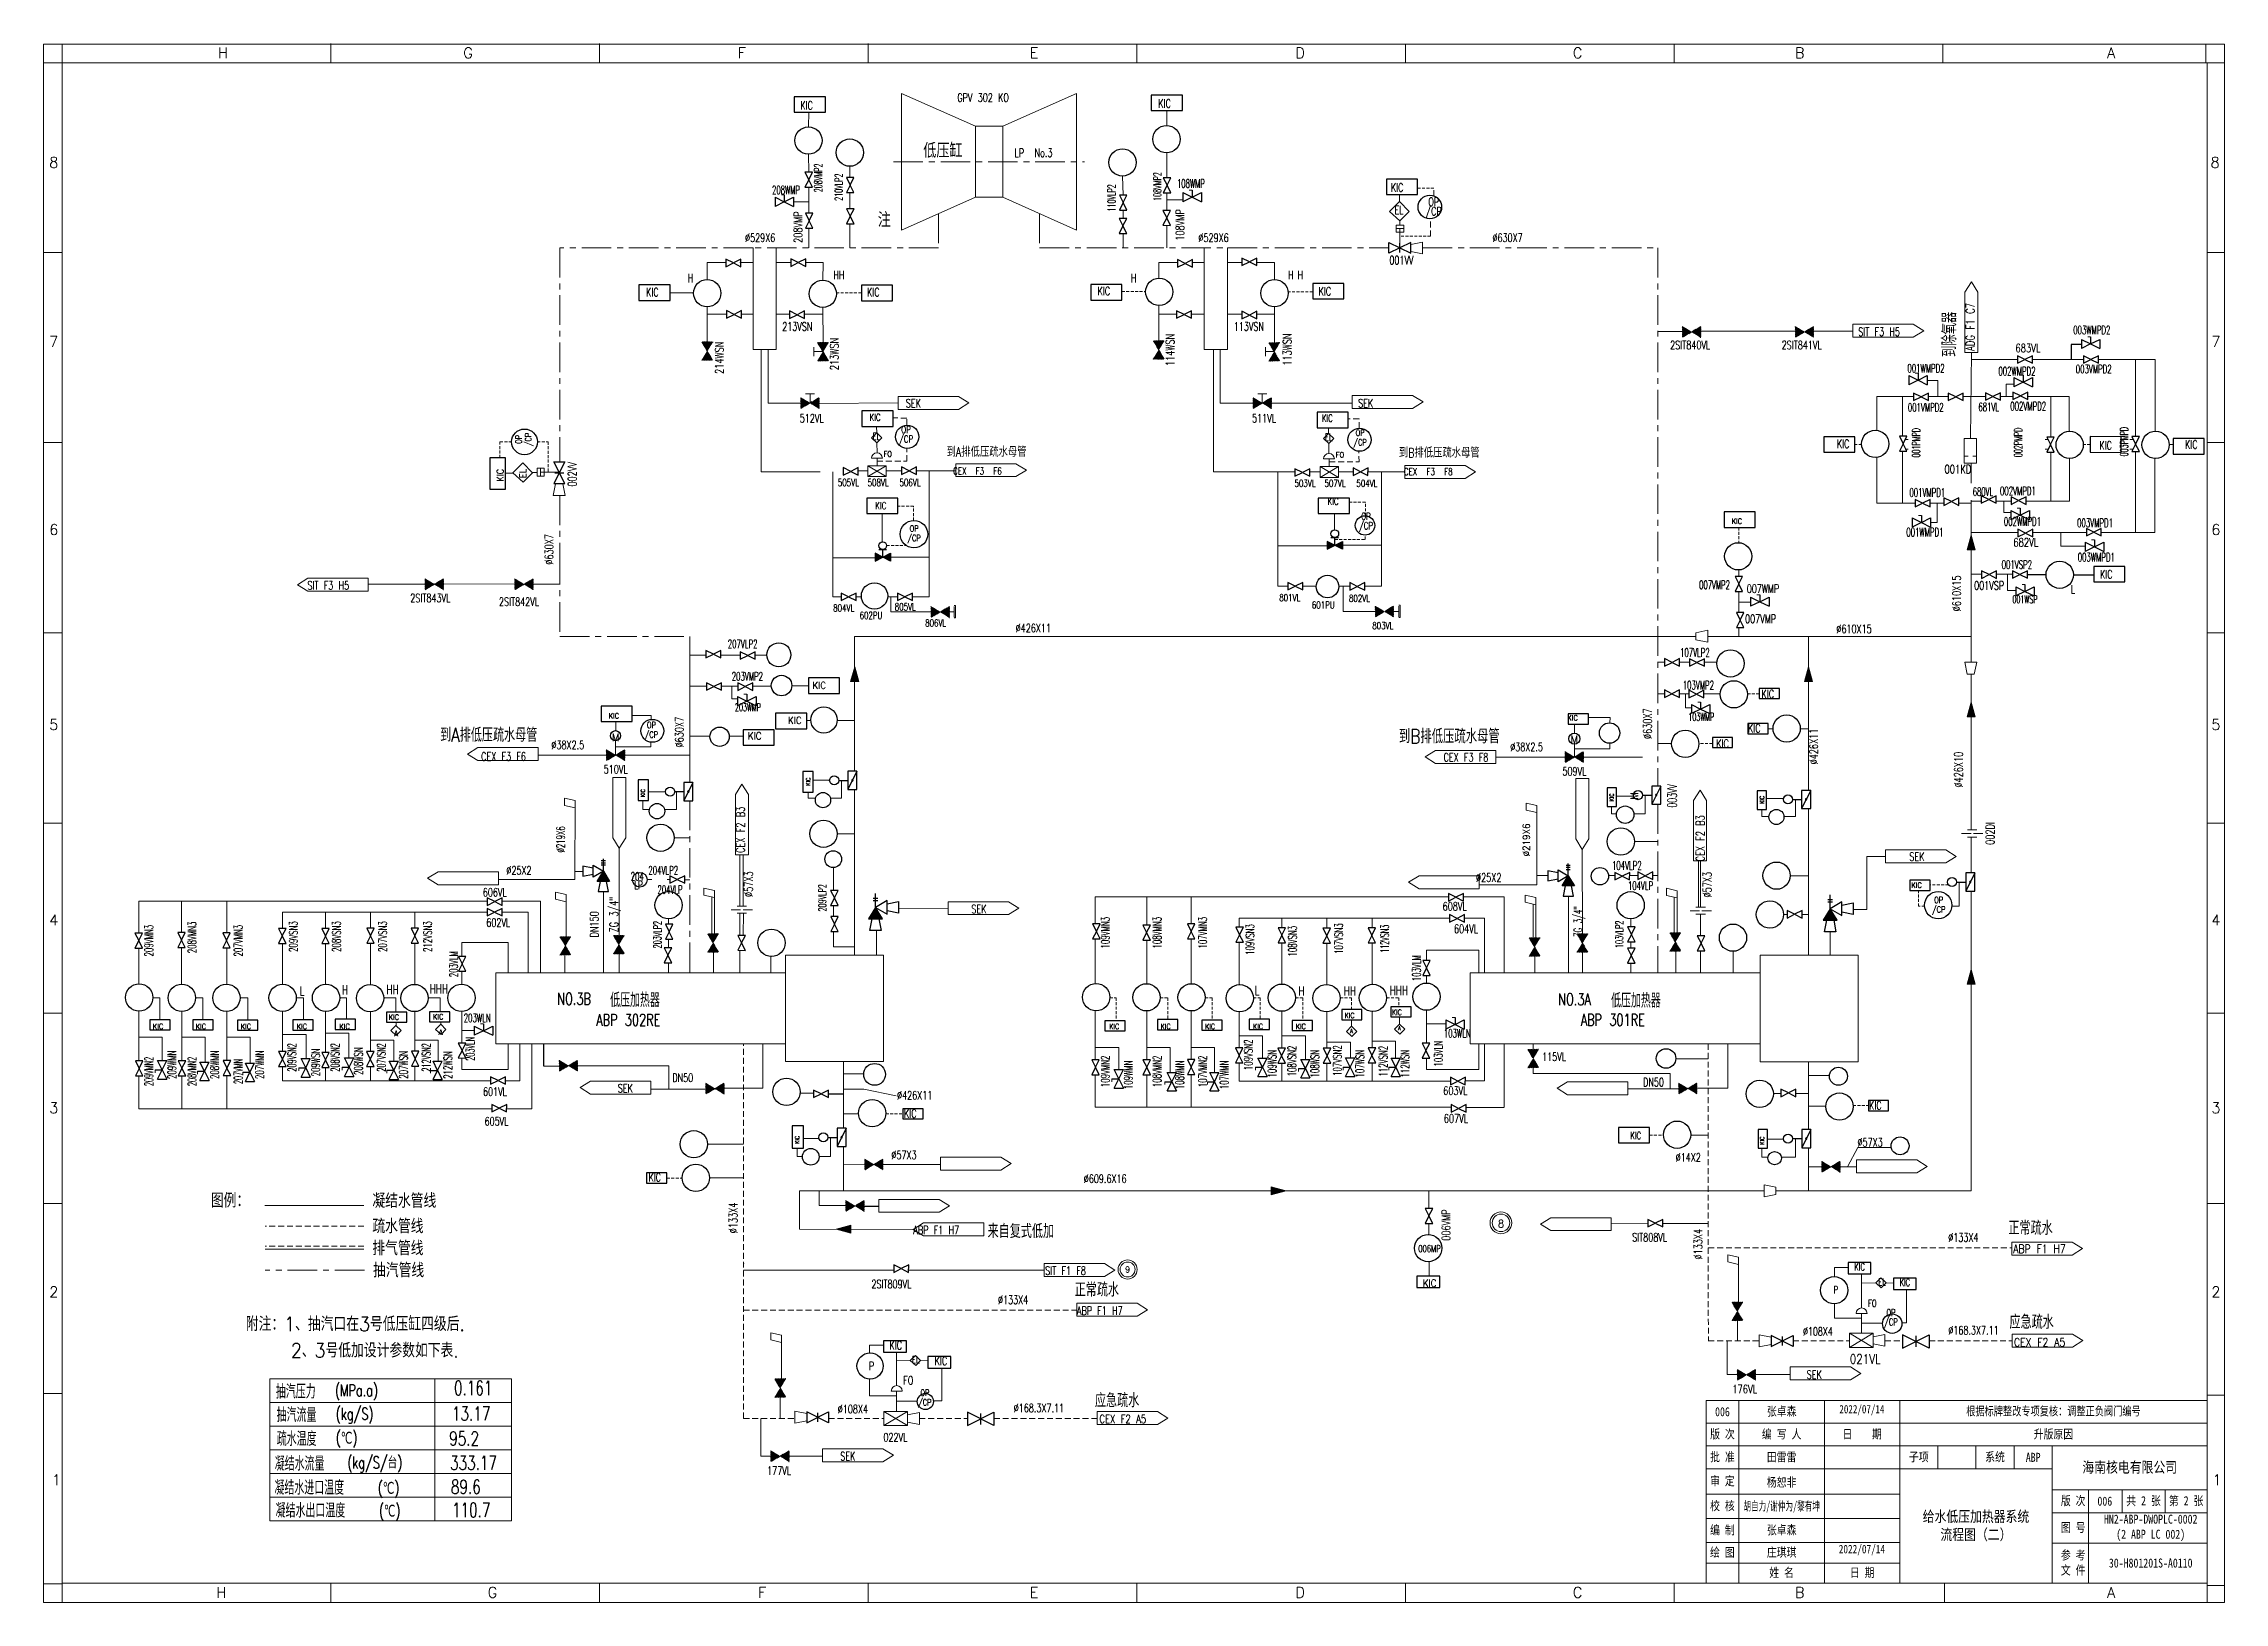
# Model space of a CAD drawing. Extents: x 1625 to 2548, y -928 to -269.
import ezdxf
from ezdxf.enums import TextEntityAlignment as Align

# ---------------------------------------------------------------- set-up
doc = ezdxf.new("R2010")
doc.units = 0
doc.header["$LTSCALE"] = 5
doc.header["$MEASUREMENT"] = 0
for name, pattern in [('CENTERX2', [4, 2.5, -0.5, 0.5, -0.5]), ('DASHED', [0.75, 0.5, -0.25]), ('DASHED2', [0.375, 0.25, -0.125]), ('HIDDEN', [7, 5, -2])]:
    doc.linetypes.add(name, pattern=pattern)
doc.layers.get('0').update_dxf_attribs({"linetype": 'CONTINUOUS'})
for name, color, linetype in [('1', 1, 'CONTINUOUS'), ('INSTRUMENT', 7, 'CONTINUOUS'), ('L1_', 7, 'CONTINUOUS'), ('newlayer', 7, 'CONTINUOUS')]:
    doc.layers.add(name, color=color, linetype=linetype)
doc.layers.add('TEXT', color=7, linetype='CONTINUOUS', lineweight=13)
doc.styles.add('HZ', font='txt', dxfattribs={"width": 0.73, "bigfont": 'hztxt'})
doc.styles.add('ROMANS', font='romans', dxfattribs={"width": 0.8, "height": 3, "bigfont": 'hztxt'})
doc.styles.get("Standard").update_dxf_attribs({"font": 'txt', "bigfont": 'hztxt'})
doc.styles.add('ZAD_STYLE', font='')
doc.styles.add('设备标注文字', font='txt.shx', dxfattribs={"width": 0.8, "height": 2, "bigfont": 'hztxt.shx'})
doc.styles.add('设备编号文字', font='txt.shx', dxfattribs={"height": 1.6, "bigfont": 'hztxt.shx'})
doc.styles.get('ZAD_STYLE').set_extended_font_data('SimSun')

msp = doc.modelspace()

# ---------------------------------------------------------------- texts
at = {"color": 0, "lineweight": 13}
for s, height, p in [('      H', 4.5, (1672.85, -274.86)), ('G', 4.5, (1802.78, -274.86)), ('F', 4.5, (1918.85, -274.86)), ('      E', 4.5, (2016.15, -274.86)), ('      D', 4.5, (2128.52, -274.86)), ('      C', 4.5, (2245.84, -274.86)), ('B', 4.5, (2365.92, -274.86)), ('      A', 4.5, (2471.76, -274.86)), ('8', 4.5, (1627.66, -321.19)), ('8', 4.5, (2541.7, -321.19)), ('7', 4.5, (1627.66, -396.88)), ('7', 4.5, (2542.03, -396.88)), ('6', 4.5, (1627.66, -476.5)), ('6', 4.5, (2542.03, -476.5)), ('5', 4.5, (1627.66, -558.98)), ('5', 4.5, (2542.03, -558.98)), ('4', 4.5, (1627.66, -641.6)), ('4', 4.5, (2542.03, -641.6)), ('3', 4.5, (1627.66, -721.08)), ('3', 4.5, (2542.03, -721.08)), ('8', 3.15, (2240.31, -769.36)), ('9', 2.52, (2082.67, -788.42)), ('2', 4.5, (1627.66, -798.88)), ('2', 4.5, (2542.03, -798.88)), ('1', 4.5, (1628.72, -878.38)), ('1', 4.5, (2542.47, -878.38)), ('      H', 4.5, (1672.13, -925.99)), ('      G', 4.5, (1786.92, -925.99)), ('      F', 4.5, (1901.31, -925.99)), ('      E', 4.5, (2016.15, -925.99)), ('      D', 4.5, (2128.52, -925.99)), ('      C', 4.5, (2245.84, -925.99)), ('B', 4.5, (2365.92, -925.99)), ('      A', 4.5, (2471.76, -925.99))]:
    msp.add_text(s, height=height, dxfattribs=at).set_placement(p)
for s, style, width, p in [('804VL', '设备编号文字', 0.73, (1959.21, -508.92)), ('805VL', '设备编号文字', 0.73, (1985.23, -508.39)), ('801VL', '设备编号文字', 0.73, (2147.86, -504.5)), ('601PU', '设备编号文字', 0.73, (2161.64, -507.63)), ('802VL', '设备编号文字', 0.73, (2177.34, -504.78)), ('602PU', '设备编号文字', 0.73, (1970.37, -512.05)), ('806VL', '设备编号文字', 0.73, (1998.1, -515.29)), ('803VL', '设备编号文字', 0.73, (2187.2, -516.32)), (' KIC', '设备编号文字', 0.9, (1948.02, -541.59)), (' KIC', '设备编号文字', 0.9, (1937.7, -556.45)), (' KIC', 'HZ', 0.7, (2294.52, -732)), (' 006MP', '设备编号文字', 0.7, (2204.8, -779.83)), (' KIC', '设备编号文字', 0.9, (2206.15, -794.44))]:
    msp.add_text(s, height=2.998, dxfattribs=dict(at, style=style, width=width)).set_placement(p)
at = {"color": 0, "linetype": 'Continuous', "lineweight": 13, "ltscale": 1.6, "attachment_point": 5, "style": '设备标注文字'}
for s, insert, char_height, width in [('{\\fSimSun|b0|i0|c134|p2;006}', (2335.29, -847.34), 3.825, 86.9868), ('{\\fSimSun|b0|i0|c134|p2;2022/07/14}', (2394.26, -846.66), 3.5, 102.3375), ('{\\fSimSun|b0|i0|c134|p2;\\W0.73;\\C7;根据标牌整改专项复核：调整正负阀门编号}', (2475.28, -847.22), 3.8, 188.3515), ('\\pxqc;{\\fSimSun|b0|i0|c134|p2;\\H0.8772x;版 次}', (2335.29, -856.96), 4.3605, 86.9868), ('{\\fSimSun|b0|i0|c134|p2;\\H0.8772x;升版原因}', (2475.28, -856.96), 4.3605, 86.9868), ('{\\fSimSun|b0|i0|c134|p2;\\H0.8772x;批 准}', (2335.28, -866.6), 4.3605, 86.9868), ('{\\fSimSun|b0|i0|c134|p2;审 定}', (2335.27, -876.78), 3.825, 86.9868), ('{\\fSimSun|b0|i0|c134|p2;校 核}', (2335.27, -887.29), 3.825, 86.9868), ('{\\fSimSun|b0|i0|c134|p2;版 次}', (2483.62, -885.16), 3.825, 86.9868), ('{\\fSimSun|b0|i0|c134|p2;006}', (2497, -885.16), 3.825, 86.9868), ('{\\fSimSun|b0|i0|c134|p2;共 2 张}', (2513.37, -885.16), 3.825, 86.9868), ('{\\fSimSun|b0|i0|c134|p2;第 2 张}', (2531.4, -885.16), 3.825, 86.9868), ('{\\fSimSun|b0|i0|c134|p2;图 号}', (2483.62, -896.45), 3.825, 86.9868), ('{\\fSimSun|b0|i0|c134|p2;编 制}', (2335.26, -897.54), 3.825, 86.9868), ('{\\fSimSun|b0|i0|c134|p2;2022/07/14}', (2394.26, -905.85), 3.6, 102.3375), ('{\\fSimSun|b0|i0|c134|p2;绘 图}', (2335.26, -906.98), 3.825, 86.9868), ('{\\fSimSun|b0|i0|c134|p2;参 考\\P文 件}', (2483.62, -911.33), 3.825, 86.9868), ('{\\fSimSun|b0|i0|c134|p2;30-H801201S-A0110}', (2516.4, -911.33), 3.825, 86.9868)]:
    msp.add_mtext(s, dxfattribs=dict(at, insert=insert, char_height=char_height, width=width))
at = {"color": 0, "lineweight": 13, "ltscale": 1.5, "char_height": 3.825, "attachment_point": 5, "style": 'ZAD_STYLE'}
for s, insert, width in [('{\\W0.8;张卓森}', (2360.33, -847.35), 26.8437), ('\\pxqc;{\\W0.8;编 写 人}', (2360.33, -856.96), 26.8437), ('{\\W0.8;日    期}', (2394.37, -856.96), 24.0124), ('{\\W0.8;田雷雷}', (2360.33, -866.64), 26.8437), ('{\\W0.8;子项}', (2418.31, -866.6), 17.027), ('{\\W0.8;系统}', (2450.57, -866.6), 16.3635), ('{\\W0.8;ABP}', (2466.7, -866.6), 17.8756), ('{\\W0.8;杨恕非}', (2360.33, -877.34), 26.8437), ('{\\W0.6;胡自力/\\fSimSun|b0|i0|c134|p2;谢仲为/黎有坤}', (2360.33, -887.66), 76.6579), ('{\\W0.8;HN2-ABP-DWOPLC-0002\\P(2 ABP LC 002)}', (2516.4, -896.45), 57.0356), ('{\\W0.8;张卓森}', (2360.33, -897.54), 26.8437), ('\\pxqc;{\\W0.8;庄琪琪}', (2360.33, -906.98), 26.8437), ('{\\W0.8;姓 名}', (2360.32, -915.54), 26.8437), ('{\\W0.8;日 期}', (2394.37, -915.54), 24.0124)]:
    msp.add_mtext(s, dxfattribs=dict(at, insert=insert, width=width))
at = {"color": 0, "linetype": 'Continuous', "lineweight": 13, "ltscale": 2.5, "insert": (2507.54, -871.04), "char_height": 4.59, "width": 134.3248, "attachment_point": 5, "style": '设备标注文字'}
msp.add_mtext('{\\fSimSun|b0|i0|c134|p2;海南核电有限公司}', dxfattribs=at)
at = {"color": 0, "linetype": 'ByBlock', "lineweight": 13, "insert": (2442.5, -895.73), "char_height": 4.59, "attachment_point": 5}
msp.add_mtext('{\\fSimSun|b0|i0|c134|p2;\\W0.8;\\C256;给水低压加热器系统\\P流程图（二）}', dxfattribs=at)
at = {"color": 0, "lineweight": 13, "flags": 2}
msp.add_attdef('M', text='M', height=3.13, dxfattribs=at).set_placement((2272.68, -562.94), align=Align.MIDDLE_CENTER)
msp.add_attdef('M', text='M', height=3.13, rotation=90, dxfattribs=at).set_placement((2298.02, -586.88), align=Align.MIDDLE_CENTER)
at = {"color": 0, "lineweight": 13, "style": 'HZ', "width": 0.6}
msp.add_attdef('003VV', text='', height=4, rotation=90, dxfattribs=at).set_placement((2314.03, -586.88), align=Align.MIDDLE)
at = {"layer": 'INSTRUMENT', "color": 0, "lineweight": 13, "width": 0.7}
for tag, height, p in [('OP', 2.64, (2182.06, -433.3)), ('/CP', 2.64, (2182.06, -437.52)), ('/CP', 2.64, (1993.43, -478)), ('OP', 2.64, (1993.43, -473.78)), ('/CP', 2.64, (2426.75, -635.09)), ('OP', 2.64, (2426.75, -630.87)), ('A', 1.76, (2178.39, -686.29)), ('A', 1.76, (2198.66, -685.12)), ('OP', 2.64, (1997.98, -839.28)), ('/CP', 2.64, (1997.98, -843.5))]:
    msp.add_attdef(tag, text='', height=height, dxfattribs=at).set_placement(p, align=Align.MIDDLE)
for tag, p in [('OP', (1826.19, -436.12)), ('/CP', (1830.41, -436.12))]:
    msp.add_attdef(tag, text='', height=2.64, rotation=90, dxfattribs=at).set_placement(p, align=Align.MIDDLE)
at = {"layer": 'TEXT', "color": 0, "lineweight": 13}
for s, height, style, width, p in [('KIC', 3.553, 'HZ', 0.7, (1945.32, -296.59)), ('GPV 302 KO', 3.553, 'HZ', 0.7, (2011.72, -293.29)), ('KIC', 3.553, 'HZ', 0.7, (2096.7, -295.79)), ('低压缸', 6.16, 'ROMANS', 0.9, (1997.3, -317.01)), ('LP  No.3', 3.553, 'HZ', 0.7, (2035.9, -316.66)), ('KIC', 3.553, 'HZ', 0.7, (2195.06, -331.33)), ('注', 6.16, 'ROMANS', 0.9, (1978.07, -346.28)), ('EL', 3.553, 'HZ', 0.7, (2196.58, -340.89)), ('%%C529X6', 3.553, 'HZ', 0.7, (1921.95, -352.58)), ('%%C529X6', 3.553, 'HZ', 0.7, (2113.68, -352.58)), ('%%C630X7', 3.553, 'HZ', 0.7, (2238.03, -352.58)), (' 001VV', 3.553, 'HZ', 0.7, (2192.19, -362.07)), ('H', 3.55, 'HZ', 0.7, (1897.67, -369.68)), ('HH', 3.553, 'HZ', 0.7, (1959.32, -368.3)), ('H', 3.55, 'HZ', 0.7, (2085.13, -369.68)), ('H', 3.55, 'HZ', 0.7, (2151.57, -368.3)), ('H', 3.55, 'HZ', 0.7, (2155.6, -368.3)), ('KIC', 3.553, 'HZ', 0.7, (1880.07, -375.61)), ('KIC', 3.553, 'HZ', 0.7, (1973.51, -375.61)), ('KIC', 3.553, 'HZ', 0.7, (2071.01, -375.11)), ('KIC', 3.553, 'HZ', 0.7, (2164.45, -375.19)), ('2SIT840VL', 3.553, 'HZ', 0.7, (2313.18, -397.95)), ('2SIT841VL', 3.553, 'HZ', 0.7, (2360.33, -397.95)), ('SIT F3 H5', 3.553, 'HZ', 0.7, (2392.72, -392.36)), ('SEK ', 3.553, 'HZ', 0.7, (1989.94, -422.56)), ('SEK ', 3.553, 'HZ', 0.7, (2181.21, -422.56)), ('KIC', 3.003, 'HZ', 0.73, (1974.57, -428.29)), ('EL', 3.003, 'HZ', 0.73, (1975.84, -436.3)), ('KIC', 3.003, 'HZ', 0.73, (2165.84, -428.62)), ('FO', 2.31, 'ROMANS', 0.8, (1980.51, -443.43)), ('到A排低压疏水母管', 4, 'HZ', 0.73, (2007.19, -443.41)), ('EL', 3.003, 'HZ', 0.73, (2167.11, -436.63)), ('FO', 2.31, 'ROMANS', 0.8, (2171.78, -443.76)), ('到B排低压疏水母管', 4, 'HZ', 0.73, (2198.43, -443.74)), ('KIC', 3.553, 'HZ', 0.7, (2383.66, -439.74)), ('KIC', 3.553, 'HZ', 0.7, (2494.7, -440.4)), ('KIC', 3.553, 'HZ', 0.7, (2530.91, -440.02)), ('CEX  F3  F6 ', 3.003, 'HZ', 0.73, (2009.95, -450.98)), ('CEX  F3  F8 ', 3.003, 'HZ', 0.73, (2200.57, -451.25)), ('505VL', 3.003, 'HZ', 0.73, (1961.16, -455.83)), ('508VL', 3.003, 'HZ', 0.73, (1973.76, -455.83)), ('506VL', 3.003, 'HZ', 0.73, (1987.27, -455.83)), (' 503VL', 3.003, 'HZ', 0.73, (2152.34, -456.16)), (' 507VL', 3.003, 'HZ', 0.73, (2165.03, -456.16)), ('KIC', 3.003, 'HZ', 0.73, (2168.26, -463.81)), (' 504VL', 3.003, 'HZ', 0.73, (2178.54, -456.16)), ('KIC', 3.003, 'HZ', 0.73, (1976.99, -465.66)), ('KIC', 2.31, 'ROMANS', 0.9, (2339.17, -471.86)), ('001VSP2', 3.6, 'HZ', 0.6, (2453.36, -490.84)), ('SIT F3 H5', 3.553, 'HZ', 0.7, (1736.85, -499.64)), ('007VMP2', 3.553, 'HZ', 0.6, (2325.4, -499.38)), ('001VSP ', 3.553, 'HZ', 0.7, (2441.72, -499.66)), ('KIC', 3.553, 'HZ', 0.7, (2494.96, -494.92)), ('2SIT843VL', 3.553, 'HZ', 0.7, (1780.35, -504.96)), ('2SIT842VL', 3.553, 'HZ', 0.7, (1817.86, -506.54)), ('%%C426X11', 3.553, 'HZ', 0.7, (2036.38, -517.66)), ('007VMP', 3.553, 'HZ', 0.7, (2344.84, -513.76)), ('%%C610X15', 3.553, 'HZ', 0.7, (2383.48, -518.02)), ('207VLP2', 3.6, 'HZ', 0.6, (1914.62, -524.39)), ('107VLP2', 3.6, 'HZ', 0.6, (2317.33, -528.03)), ('203VMP2', 3.6, 'HZ', 0.6, (1916.31, -538.11)), ('103VMP2', 3.6, 'HZ', 0.6, (2318.49, -541.85)), (' KIC', 3.553, 'HZ', 0.7, (2349.56, -545.53)), ('KIC', 2.31, 'ROMANS', 0.9, (1864.23, -554.16)), ('KIC', 2.31, 'ROMANS', 0.9, (2269.7, -555.01)), ('到A排低压疏水母管', 5.856, 'HZ', 0.8, (1792.97, -564)), (' KIC', 2.998, '设备编号文字', 0.9, (1920.73, -562.97)), ('到B排低压疏水母管', 5.991, 'HZ', 0.8, (2198.43, -564.65)), (' KIC', 3.553, 'HZ', 0.7, (2343.87, -560.02)), ('CEX F3 F6', 3.553, 'HZ', 0.7, (1810.34, -571.97)), ('%%C38X2.5', 3.553, 'HZ', 0.7, (1840.05, -567.08)), ('CEX F3 F8', 3.553, 'HZ', 0.7, (2217.35, -572.29)), ('%%C38X2.5', 3.553, 'HZ', 0.7, (2245.52, -567.93)), (' KIC', 3.553, 'HZ', 0.7, (2330.45, -566.52)), ('%%C25X2', 3.553, 'HZ', 0.7, (1821, -620.14)), ('204VLP2', 3.6, 'HZ', 0.6, (1881.04, -620.15)), ('104VLP2', 3.6, 'HZ', 0.6, (2288.56, -618.1)), ('606VL', 3.553, 'HZ', 0.7, (1811.04, -629.41)), ('204', 3.6, 'HZ', 0.6, (1873.58, -622.7)), ('LP', 3.6, 'HZ', 0.6, (1875.12, -626.35)), ('204VLP', 3.553, 'HZ', 0.6, (1884.91, -628.25)), ('%%C25X2', 3.6, 'HZ', 0.7, (2231.05, -623.18)), ('104VLP', 3.553, 'HZ', 0.6, (2295.34, -626.58)), ('KIC', 2.31, 'HZ', 0.9, (2415.16, -625.78)), ('608VL', 3.6, 'HZ', 0.7, (2216.93, -635.37)), ('602VL', 3.553, 'HZ', 0.7, (1812.51, -642.2)), ('604VL', 3.6, 'HZ', 0.7, (2221.75, -644.88)), ('L', 3.9, 'HZ', 0.7, (1733.61, -671.32)), ('H', 3.9, 'HZ', 0.7, (1751.47, -670.87)), ('HH', 3.904, 'HZ', 0.7, (1770.31, -670.72)), ('HHH', 3.904, 'HZ', 0.7, (1788.59, -670.45)), ('NO.3B', 5, 'HZ', 0.7, (1842.51, -675.19)), ('  低压加热器', 6, 'HZ', 0.7, (1857.39, -676.19)), ('L', 3.9, 'HZ', 0.7, (2137.48, -671.09)), ('H', 3.9, 'HZ', 0.7, (2155.99, -671.33)), ('HH', 3.904, 'HZ', 0.7, (2175.18, -671.33)), ('HHH', 3.904, 'HZ', 0.7, (2194.6, -671.1)), ('NO.3A', 5, 'HZ', 0.7, (2265.83, -675.4)), ('  低压加热器', 6, 'HZ', 0.7, (2280.7, -676.4)), ('KIC', 2.31, 'HZ', 0.9, (1771.18, -681.61)), ('KIC', 2.31, 'HZ', 0.9, (1789.95, -681.42)), ('203WLN', 3.6, 'HZ', 0.6, (1802.97, -682.57)), ('ABP 302RE', 5, 'HZ', 0.7, (1858.99, -684.11)), ('KIC', 2.31, 'HZ', 0.7, (2175.48, -680.89)), ('KIC', 2.31, 'HZ', 0.7, (2195.49, -679.55)), ('ABP 301RE', 5, 'HZ', 0.7, (2275.33, -684.07)), ('KIC', 2.31, 'HZ', 0.9, (1671.46, -685.52)), ('KIC', 2.31, 'HZ', 0.9, (1689.57, -685.52)), ('KIC', 2.31, 'HZ', 0.9, (1708.6, -685.52)), ('KIC', 2.31, 'HZ', 0.9, (1732.26, -685.52)), ('KIC', 2.31, 'HZ', 0.9, (1750.37, -685.52)), ('KIC', 2.31, 'HZ', 0.7, (2075.96, -685.52)), ('KIC', 2.31, 'HZ', 0.7, (2097.69, -685.52)), ('KIC', 2.31, 'HZ', 0.7, (2116.5, -685.52)), ('KIC', 2.31, 'HZ', 0.7, (2136.76, -685.52)), ('KIC', 2.31, 'HZ', 0.7, (2154.86, -685.52)), ('103WLN', 3.6, 'HZ', 0.6, (2217.44, -689.09)), ('115VL', 3.553, 'HZ', 0.7, (2258.98, -698.97)), ('DN50', 3.553, 'HZ', 0.7, (1891.19, -707.84)), ('603VL', 3.6, 'HZ', 0.7, (2217.2, -713.34)), ('DN50', 3.553, 'HZ', 0.7, (2301.72, -709.71)), ('601VL', 3.553, 'HZ', 0.7, (1811.11, -713.71)), ('%%C426X11', 3.553, 'HZ', 0.7, (1986.23, -715.24)), (' KIC', 3.553, 'HZ', 0.7, (2395.07, -719.55)), ('605VL', 3.553, 'HZ', 0.7, (1811.78, -726.26)), (' KIC', 3.553, 'HZ', 0.7, (1986.93, -722.99)), ('607VL', 3.6, 'HZ', 0.7, (2217.46, -725.1)), ('%%C57X3', 3.553, 'HZ', 0.7, (1983.84, -740.47)), ('%%C57X3', 3.553, 'HZ', 0.7, (2392.4, -735.12)), (' KIC', 3.5, 'HZ', 0.7, (1878.94, -749.95)), ('%%C609.6X16', 3.5525, 'HZ', 0.7, (2065.18, -750.58)), ('%%C14X2', 3.553, 'HZ', 0.7, (2315.49, -741.54)), ('图例：', 6.006, 'HZ', 0.9, (1696.02, -760.97)), ('凝结水管线', 6.006, 'HZ', 0.9, (1764.34, -761.1)), ('疏水管线', 6.006, 'HZ', 0.9, (1764.32, -771.86)), ('排气管线', 6.006, 'HZ', 0.9, (1764.32, -781.16)), ('ABP F1 H7', 3.553, 'HZ', 0.7, (1993.1, -772.26)), ('来自复式低加', 5.856, 'HZ', 0.8, (2024.51, -773.87)), ('SIT808VL', 3.553, 'HZ', 0.7, (2297.09, -775.32)), ('%%C133X4', 3.553, 'HZ', 0.7, (2430.77, -775.42)), ('正常疏水', 5.856, 'HZ', 0.8, (2456.23, -772.53)), ('抽汽管线', 6.006, 'HZ', 0.9, (1764.61, -790.47)), ('2SIT809VL', 3.553, 'HZ', 0.7, (1975.37, -795.11)), ('SIT F1 F8', 3.553, 'HZ', 0.7, (2048.88, -789.41)), ('正常疏水', 5.856, 'HZ', 0.8, (2061.35, -798.62)), ('KIC', 3, 'HZ', 0.7, (2391.04, -787.54)), ('EL', 3, 'HZ', 0.7, (2401.14, -793.98)), ('KIC', 3, 'HZ', 0.7, (2410.17, -794.15)), ('%%C133X4', 3.553, 'HZ', 0.7, (2028.9, -801.76)), ('FO', 3, 'HZ', 0.7, (2396.88, -802.99)), ('附注：1、抽汽口在3号低压缸四级后.', 6.006, 'HZ', 0.9, (1710.81, -813.18)), ('ABP F1 H7', 3.553, 'HZ', 0.7, (2062.29, -806.34)), ('%%C168.3X7.11', 3.5525, 'HZ', 0.7, (2430.79, -814.64)), ('应急疏水', 5.856, 'HZ', 0.8, (2456.67, -812.26)), ('   2、3号低加设计参数如下表.', 6.006, 'HZ', 0.9, (1714.13, -824.37)), ('KIC', 3.553, 'HZ', 0.7, (1982.99, -821.01)), ('%%c108X4', 3.5, 'HZ', 0.7, (2369.35, -815.11)), ('EL', 3, 'HZ', 0.7, (1992.56, -826.84)), ('KIC', 3.553, 'HZ', 0.7, (2002.12, -827.61)), (' 021VL', 4.004, 'HZ', 0.8, (2386.28, -827.01)), ('抽汽压力', 6.006, 'HZ', 0.7, (1723.51, -841.77)), ('(MPa.a)', 5, 'HZ', 0.7, (1748.5, -840.79)), ('0.161', 6.006, 'HZ', 0.7, (1798.86, -840.29)), ('FO', 3.553, 'HZ', 0.7, (1988.83, -835.86)), ('应急疏水', 5.856, 'HZ', 0.8, (2069.91, -845.45)), ('抽汽流量', 6.006, 'HZ', 0.7, (1723.86, -851.65)), ('(kg/S)', 5, 'HZ', 0.7, (1748.85, -850.68)), ('13.17', 6.006, 'HZ', 0.7, (1797.99, -851.05)), ('%%c108X4', 3.553, 'HZ', 0.7, (1961.15, -847.98)), ('%%C168.3X7.11', 3.5525, 'HZ', 0.7, (2035.56, -847.5)), ('疏水温度', 6.006, 'HZ', 0.7, (1723.9, -861.78)), ('(℃)', 5, 'ROMANS', 0.7, (1748.88, -860.81)), ('95.2', 6.006, 'HZ', 0.7, (1796.84, -861.66)), (' 022VL', 3.553, 'HZ', 0.7, (1978.23, -859.88)), ('凝结水流量', 6.006, 'HZ', 0.7, (1723.05, -872.26)), ('(kg/S/台)', 5, 'HZ', 0.7, (1753.71, -871.29)), ('333.17', 6.006, 'HZ', 0.7, (1797.19, -871.93)), ('凝结水进口温度', 6.006, 'HZ', 0.7, (1722.93, -882.43)), ('(℃)', 5, 'HZ', 0.7, (1766.63, -882.02)), ('89.6', 6.006, 'HZ', 0.7, (1797.55, -882.07)), ('凝结水出口温度', 6.006, 'HZ', 0.7, (1723.41, -892.08)), ('(℃)', 5, 'HZ', 0.7, (1767.11, -891.66)), ('110.7', 6.006, 'HZ', 0.7, (1798.02, -891.86))]:
    msp.add_text(s, height=height, dxfattribs=dict(at, style=style, width=width)).set_placement(p)
for s, height, style, width, p in [('208VMP2', 3.3, 'HZ', 0.6, (1954.52, -331.57)), ('210VLP2', 3.3, 'HZ', 0.6, (1963.16, -335.21)), ('110VLP2', 3.3, 'HZ', 0.6, (2078.58, -339.73)), ('108VMP2', 3.3, 'HZ', 0.6, (2097.93, -335.23)), ('208VMP', 3.6, 'HZ', 0.7, (1946.13, -352.96)), ('108VMP', 3.604, 'HZ', 0.7, (2107.66, -352.05)), ('到除氧器', 5.991, 'ROMANS', 0.8, (2434.22, -401.23)), ('214WSN', 3.6, 'HZ', 0.7, (1912.85, -408.37)), ('213WSN', 3.6, 'HZ', 0.7, (1961.51, -406.79)), ('114WSN', 3.6, 'HZ', 0.7, (2103.49, -405.09)), ('113WSN', 3.6, 'HZ', 0.7, (2153.04, -404.89)), ('001PMPD', 3.3, 'HZ', 0.6, (2418.84, -443.75)), ('002PMPD', 3.3, 'HZ', 0.6, (2461.99, -443.62)), ('003PMPD', 3.3, 'HZ', 0.6, (2506.81, -443.3)), ('KIC', 2.772, 'ROMANS', 0.9, (1819.8, -453.94)), ('EL', 2.772, 'ROMANS', 0.9, (1829.36, -452.42)), (' 002VV', 3.6, 'HZ', 0.7, (1850.63, -458.28)), ('%%C630X7', 3.6, 'HZ', 0.7, (1840.83, -489.09)), ('%%C610X15', 3.6, 'HZ', 0.7, (2436.11, -508.79)), ('%%C630X7', 3.6, 'HZ', 0.7, (2305.39, -562.82)), ('%%C630X7', 3.6, 'HZ', 0.7, (1895.92, -566.39)), ('%%C426X11', 3.6, 'HZ', 0.7, (2375.65, -573.55)), ('%%C426X10', 3.6, 'HZ', 0.7, (2436.91, -583.33)), ('KIC', 1.77, 'ROMANS', 0.9, (1949.52, -582.54)), ('KIC', 1.77, 'ROMANS', 0.9, (1879.62, -587.38)), ('KIC', 1.77, 'ROMANS', 0.9, (2289.35, -589.21)), ('KIC', 1.77, 'ROMANS', 0.9, (2352.9, -590.23)), ('CEX F2 B3', 3.6, 'HZ', 0.7, (1921.8, -610.97)), ('%%C219X6', 3.003, 'HZ', 0.9, (2253.81, -612.45)), ('CEX F2 B3', 3.6, 'HZ', 0.7, (2327.7, -614.55)), ('002DI', 3.6, 'HZ', 0.7, (2450.27, -607.54)), ('%%C219X6', 3.6, 'HZ', 0.6, (1845.76, -610.81)), ('%%C57X3', 3.6, 'HZ', 0.7, (1925.21, -629.62)), ('209VLP2', 3.3, 'HZ', 0.6, (1956.26, -635.75)), ('%%C57X3', 3.6, 'HZ', 0.7, (2330.64, -629.83)), ('DN150', 3.6, 'HZ', 0.7, (1859.98, -646.78)), ('ZG 3/4"', 3.6, 'HZ', 0.7, (1868.26, -644.59)), ('ZG 3/4"', 3.6, 'HZ', 0.6, (2276, -646.45)), ('203VLP2', 3.3, 'HZ', 0.6, (1886.54, -651.31)), ('103VLP2', 3.3, 'HZ', 0.6, (2293.35, -651.17)), ('209WMN', 3.6, 'HZ', 0.6, (1681.35, -706.59)), ('208WMN', 3.6, 'HZ', 0.6, (1699.45, -706.59)), ('207WMN', 3.6, 'HZ', 0.6, (1718.48, -706.59)), ('209WSN', 3.6, 'HZ', 0.6, (1742.15, -705.46)), ('208WSN', 3.6, 'HZ', 0.6, (1760.25, -704.87)), ('207WSN', 3.6, 'HZ', 0.6, (1779.28, -706.47)), ('212WSN', 3.6, 'HZ', 0.6, (1798.05, -706.51)), ('109WMN', 3.6, 'HZ', 0.6, (2085.84, -710.89)), ('108WMN', 3.6, 'HZ', 0.6, (2107.58, -710.89)), ('107WMN', 3.6, 'HZ', 0.6, (2126.38, -710.89)), ('109WSN', 3.6, 'HZ', 0.6, (2146.64, -705.95)), ('108WSN', 3.6, 'HZ', 0.6, (2164.74, -705.95)), ('107WSN', 3.6, 'HZ', 0.6, (2183.77, -705.95)), ('112WSN', 3.6, 'HZ', 0.6, (2202.86, -705.95)), ('KIC', 1.77, 'ROMANS', 0.9, (1944.87, -734.07)), ('KIC', 1.77, 'ROMANS', 0.9, (2352.95, -734.38)), ('%%C133X4', 3.6, 'HZ', 0.7, (1918.72, -771.83)), ('006VMP', 3.6, 'HZ', 0.7, (2220.2, -775.01)), ('%%C133X4', 3.6, 'HZ', 0.7, (2326.77, -782.96))]:
    msp.add_text(s, height=height, rotation=90, dxfattribs=dict(at, style=style, width=width)).set_placement(p)
at = {"layer": 'TEXT', "color": 1, "lineweight": 13, "style": 'HZ'}
for s, height, width, p in [('208WMP', 3.553, 0.6, (1933.36, -332.36)), ('108WMP', 3.553, 0.6, (2104.6, -329.63)), ('003WMPD2', 3.6, 0.6, (2483.62, -391.63)), ('001WMPD2', 3.6, 0.6, (2413.51, -407.81)), ('002WMPD2', 3.6, 0.6, (2451.97, -409.05)), ('003VMPD2', 3.6, 0.6, (2484.71, -408.14)), ('001VMPD2', 3.6, 0.6, (2413.68, -424.36)), ('002VMPD2', 3.6, 0.6, (2457, -423.87)), ('001VMPD1', 3.6, 0.6, (2414.34, -460.34)), ('002WMPD1', 3.6, 0.6, (2454.28, -472.58)), ('003VMPD1', 3.6, 0.6, (2485.27, -473.2)), ('001WMPD1', 3.6, 0.6, (2413.04, -477.09)), ('003WMPD1', 3.6, 0.6, (2485.53, -487.71)), ('007WMP', 3.553, 0.7, (2345.57, -501.04)), ('001WSP', 3.3, 0.6, (2457.92, -505.34)), ('203WMP', 3.3, 0.6, (1917.68, -551.05)), ('103WMP', 3.3, 0.6, (2320.83, -555.07))]:
    msp.add_text(s, height=height, dxfattribs=dict(at, width=width)).set_placement(p)
at = {"layer": 'TEXT', "color": 0, "lineweight": 13, "insert": (2438.27, -398.7), "char_height": 3.6, "attachment_point": 1, "rotation": 90, "style": 'HZ'}
msp.add_mtext('ADG F1 C7', dxfattribs=at)
at = {"layer": 'TEXT', "color": 0, "lineweight": 13, "attachment_point": 1, "style": 'HZ'}
for s, insert, char_height in [('683VL', (2459.2, -395.7), 3.553), ('{\\W0.6;681VL}', (2443.56, -420.59), 3.5525), ('001KD', (2429.2, -446.9), 3.553), ('682VL', (2458.31, -477.86), 3.553), ('L', (2482.53, -497.69), 3.55), ('{\\W0.8;ABP F1 H7}', (2458.29, -776.64), 3.5525), ('{\\W0.8;CEX F2 A5}', (2458.63, -816.14), 3.5525), ('1{76}VL', (2339.43, -835.94), 3.553), ('CEX F2 A5', (2071.84, -848.56), 3.553), ('{\\W0.7;177VL}', (1931.29, -870.45), 3.5525)]:
    msp.add_mtext(s, dxfattribs=dict(at, insert=insert, char_height=char_height))
at = {"layer": 'TEXT', "color": 0, "lineweight": 13, "style": 'HZ'}
for tag, height, width, p in [('/CP', 3.55, 0.7, (2213.16, -339.83)), ('OP', 3.55, 0.7, (2213.16, -335.62)), ('213VSN', 3.55, 0.7, (1944.05, -388.34)), ('113VSN', 3.55, 0.7, (2134.99, -388.34)), ('512VL', 3.55, 0.7, (1950.12, -427.13)), ('OP', 3, 0.73, (1990.01, -431.94)), ('511VL', 3.55, 0.7, (2141.4, -427.13)), ('/CP', 3, 0.73, (1990.01, -436.16)), ('OP', 3, 0.73, (2184.54, -468.62)), ('/CP', 3, 0.73, (2184.54, -472.84)), ('510VL', 3.55, 0.7, (1867.21, -575.6)), ('509VL', 3.55, 0.7, (2272.68, -576.45)), ('A', 2.31, 0.9, (1774.33, -687.27)), ('A', 2.31, 0.9, (1793.21, -686.83)), ('P', 3, 0.7, (2383.24, -795.75)), ('/CP', 3, 0.7, (2406.56, -809.62)), ('OP', 3, 0.7, (2406.56, -805.4)), ('P', 3.55, 0.7, (1975.4, -827.99))]:
    msp.add_attdef(tag, text='', height=height, dxfattribs=dict(at, width=width)).set_placement(p, align=Align.MIDDLE)
at = {"layer": 'TEXT', "color": 0, "lineweight": 13, "flags": 2}
msp.add_attdef('M', text='M', height=3.13, dxfattribs=at).set_placement((1867.21, -562.09), align=Align.MIDDLE_CENTER)
at = {"layer": 'TEXT', "color": 0, "lineweight": 13, "width": 0.7}
for tag, p in [('/CP', (1882.33, -561.13)), ('OP', (1882.33, -556.91))]:
    msp.add_attdef(tag, text='', height=2.64, dxfattribs=at).set_placement(p, align=Align.MIDDLE)
at = {"layer": 'TEXT', "color": 0, "lineweight": 13, "style": 'HZ', "width": 0.7}
for p in [(2417.51, -612.55), (2020.82, -634.71), (1871.33, -710.51), (2374.1, -831.6), (1965.41, -866.11)]:
    msp.add_attdef('SEK', text='', height=3.55, dxfattribs=at).set_placement(p, align=Align.MIDDLE_CENTER)
at = {"layer": 'TEXT', "color": 0, "lineweight": 13, "style": 'HZ'}
for tag, width, p in [('209VMN3', 0.6, (1669.79, -648.1)), ('208VMN3', 0.6, (1688.07, -646.74)), ('207VMN3', 0.6, (1707.6, -648.1)), ('209VSN3', 0.6, (1730.88, -646.37)), ('208VSN3', 0.6, (1749.16, -646.37)), ('207VSN3', 0.6, (1768.69, -646.37)), ('212VSN3', 0.6, (1787.69, -646.37)), ('109VMN3', 0.6, (2074.28, -644.75)), ('108VMN3', 0.6, (2096.19, -644.75)), ('107VMN3', 0.6, (2115.49, -644.75)), ('109VSN3', 0.6, (2135.48, -647.58)), ('108VSN3', 0.6, (2153.47, -648.32)), ('107VSN3', 0.6, (2173, -647.25)), ('112VSN3', 0.55, (2192.45, -647.31)), ('203VLM', 0.6, (1798.71, -658.03)), ('103VLM', 0.6, (2205.93, -659.74)), ('203VLN', 0.5, (1805.72, -693.84)), ('109VSN2', 0.6, (2134.77, -696.38)), ('103VLN', 0.6, (2215.13, -695.91)), ('209VMN2', 0.5, (1669.79, -703.4)), ('208VMN2', 0.5, (1688.07, -703.4)), ('207VMN', 0.5, (1707.6, -703.4)), ('209VSN2', 0.5, (1730.28, -697.48)), ('208VSN2', 0.5, (1748.56, -697.48)), ('207VSN2', 0.5, (1768.09, -697.48)), ('212VSN2', 0.5, (1787.1, -697.48)), ('109VMN2', 0.6, (2074.28, -703.37)), ('108VMN2', 0.6, (2096.19, -703.37)), ('107VMN2', 0.6, (2115.49, -703.37)), ('108VSN2', 0.6, (2153.2, -699.01)), ('107VSN2', 0.6, (2172.41, -698.81)), ('112VSN2', 0.6, (2191.79, -699.07))]:
    msp.add_attdef(tag, text='', height=3.6, rotation=90, dxfattribs=dict(at, width=width)).set_placement(p, align=Align.MIDDLE)

# ---------------------------------------------------------------- blocks, each defined once
blk = doc.blocks.new('-传感器')
blk.add_circle((0, 0), 5.77)
blk = doc.blocks.new('-KIC')
blk.add_lwpolyline([(0, 0), (0, -6.57), (13.14, -6.57), (13.14, 0)], close=True)
blk = doc.blocks.new('-隔离阀')
for p, q in [((0.41, -0.14), (1.99, -3.31)), ((3.58, -0.14), (0.41, -0.14)), ((1.99, -3.31), (0.41, -6.47)), ((0.41, -6.47), (3.58, -6.48)), ((1.99, -3.31), (3.58, -0.14)), ((3.58, -6.48), (1.99, -3.31))]:
    blk.add_line(p, q)
at = {"const_width": 0.01}
blk.add_lwpolyline([(0.41, -0.14), (3.58, -0.14), (0.41, -6.47), (3.58, -6.48), (0.41, -0.14)], dxfattribs=at)
blk = doc.blocks.new('-低压缸')
at = {"layer": 'TEXT', "color": 0, "lineweight": 13}
for p, q in [((2019.34, -303.68), (2019.34, -318.69)), ((2030.89, -303.68), (2030.89, -318.69)), ((2019.34, -333.71), (2019.34, -318.69)), ((2030.89, -333.71), (2030.89, -318.69))]:
    blk.add_line(p, q, dxfattribs=at)
at = {"layer": 'TEXT', "color": 0, "linetype": 'CENTERX2', "lineweight": 13}
blk.add_line((1984.69, -318.69), (2065.54, -318.69), dxfattribs=at)
at = {"layer": 'TEXT', "color": 0, "lineweight": 13}
blk.add_lwpolyline([(1988.16, -318.69), (1988.16, -289.82), (2019.34, -303.68), (2025.12, -303.68), (2030.89, -303.68), (2062.08, -289.82), (2062.08, -318.69), (2062.08, -347.57), (2030.89, -333.71), (2025.12, -333.71), (2019.34, -333.71), (1988.16, -347.57)], close=True, dxfattribs=at)
blk = doc.blocks.new('-控制器')
at = {"layer": 'TEXT', "color": 0, "lineweight": 13}
for p, q in [((1939.09, -699.21), (1939.09, -654.17)), ((1939.09, -654.17), (1980.49, -654.17)), ((1980.49, -654.17), (1980.49, -699.21)), ((1980.49, -699.21), (1939.09, -699.21))]:
    blk.add_line(p, q, dxfattribs=at)
blk.add_lwpolyline([(1939.09, -661.68), (1816.47, -661.68), (1816.47, -691.71), (1939.09, -691.71)], dxfattribs=at)
blk = doc.blocks.new('-方向')
at = {"layer": 'TEXT', "color": 0, "lineweight": 13}
blk.add_lwpolyline([(0.23, -0.29), (4.64, -3.03), (30.15, -3.03), (30.15, 2.44), (4.64, 2.44), (0.23, -0.29)], dxfattribs=at)
blk = doc.blocks.new('-隔离阀_关')
h = blk.add_hatch()
h.set_pattern_fill('ANSI31', color=256)
h.set_pattern_definition([(45, (-1783, -505), (-0.088388348, 0.088388348), [])])
h.paths.add_polyline_path([(-3.15, -2.99), (0.7, -0.68), (-3.15, 1.63)])
h.paths.add_polyline_path([(4.55, -2.99), (4.55, 1.63), (0.7, -0.68)])
at = {"const_width": 0.01}
blk.add_lwpolyline([(-3.15, 1.63), (-3.15, -2.99), (4.55, 1.63), (4.55, -2.99), (-3.15, 1.63)], dxfattribs=at)
blk = doc.blocks.new('-监控器')
at = {"color": 10}
for p, q in [((-3.38, 1.9), (-3.38, -2)), ((-3.38, 1.9), (0.53, -0.05)), ((0.53, 2.91), (0.53, -0.05)), ((0.53, -0.05), (4.43, 1.9)), ((4.43, 1.9), (4.43, -2)), ((0.53, -0.05), (-3.38, -2)), ((0.53, -0.05), (4.43, -2))]:
    blk.add_line(p, q, dxfattribs=at)
at = {"color": 1, "lineweight": 13}
blk.add_line((0.53, 2.91), (-0.7, 2.91), dxfattribs=at)
blk = doc.blocks.new('-安全阀_下右')
blk.add_hatch(color=256).paths.add_polyline_path([(2.67, -4.75), (-0.26, 0.13), (-3.19, -4.75)])
for p, q in [((-0.26, 0.13), (-3.19, -4.75)), ((-1.23, 4.04), (0.72, 4.04)), ((-1.23, 3.06), (0.72, 3.06)), ((-0.26, 0.13), (-0.26, 5.99)), ((4.62, 3.06), (-0.26, 0.13)), ((-0.26, 0.13), (4.62, -2.79)), ((2.67, -4.75), (-0.26, 0.13)), ((4.62, -2.79), (4.62, 3.06)), ((4.62, 1.6), (9.5, 2.57)), ((4.62, -1.33), (4.62, 1.6)), ((9.5, 2.57), (9.5, -2.31)), ((-3.19, -4.75), (2.67, -4.75)), ((-2.7, -9.63), (-1.72, -4.75)), ((-1.72, -4.75), (1.21, -4.75)), ((1.21, -4.75), (2.18, -9.63)), ((9.5, -2.31), (4.62, -1.33)), ((2.18, -9.63), (-2.7, -9.63))]:
    blk.add_line(p, q)
blk = doc.blocks.new('-安全阀_下左')
blk.add_hatch(color=256).paths.add_polyline_path([(2.1, -3.87), (-0.48, 0.44), (-3.07, -3.87)])
for p, q in [((-9.1, 2.6), (-9.1, -1.71)), ((-4.79, 1.73), (-9.1, 2.6)), ((-4.79, -2.15), (-4.79, 3.03)), ((-4.79, 3.03), (-0.48, 0.44)), ((-4.79, -0.85), (-4.79, 1.73)), ((-0.48, 0.44), (-4.79, -2.15)), ((-3.07, -3.87), (-0.48, 0.44)), ((0.38, 4.75), (-1.35, 4.75)), ((0.38, 3.89), (-1.35, 3.89)), ((0.38, 3.03), (-1.35, 3.03)), ((-0.48, 0.44), (-0.48, 5.61)), ((-0.48, 0.44), (2.1, -3.87)), ((-9.1, -1.71), (-4.79, -0.85)), ((2.1, -3.87), (-3.07, -3.87)), ((-1.78, -3.87), (-2.64, -8.18)), ((-2.64, -8.18), (1.67, -8.18)), ((0.81, -3.87), (-1.78, -3.87)), ((1.67, -8.18), (0.81, -3.87))]:
    blk.add_line(p, q)
blk = doc.blocks.new('-闸阀')
for p, q in [((5.13, -2.55), (-6.05, 3.04)), ((-6.05, -2.55), (5.13, 3.04)), ((-6.05, 3.04), (-6.05, -2.55)), ((-0.46, 2.57), (-0.46, -2.09)), ((5.13, 3.04), (5.13, -2.55))]:
    blk.add_line(p, q)
blk = doc.blocks.new('-单向闸阀')
for p, q in [((5.31, -2.04), (-3.94, 2.59)), ((-3.94, -2.04), (5.31, 2.59)), ((-3.94, 2.59), (-3.94, -2.04)), ((0.69, 2.2), (0.69, -1.65)), ((5.31, 2.59), (5.31, -2.04))]:
    blk.add_line(p, q)
at = {"layer": 'TEXT', "color": 0, "lineweight": 13}
blk.add_lwpolyline([(-8.95, -2.13), (-8.95, 2.87), (-3.95, 1.87), (-3.95, -1.13)], close=True, dxfattribs=at)
blk = doc.blocks.new('-电动蝶阀')
h = blk.add_hatch(color=256)
h.paths.add_polyline_path([(0.22, -1.12, 0.557537), (0.05, -0.85, 0.284079), (-0.12, -0.95)])
h.paths.add_polyline_path([(-0.12, -0.95, 0.557537), (0.05, -1.22, 0.284079), (0.22, -1.12)])
for p, q in [((2.55, -2.28), (-2.45, 0.22)), ((-2.45, 0.22), (-2.45, -2.28)), ((2.55, 0.22), (-2.45, 0.22)), ((0.05, 2.72), (0.05, 0.22)), ((2.55, -2.28), (2.55, 0.22)), ((-2.45, -2.28), (2.55, -2.28))]:
    blk.add_line(p, q)
blk.add_circle((0.05, 3.97), 1.25)
for start, end in [(90, 270), (270, 90)]:
    blk.add_arc((0.05, -1.03), 0.188, start, end)
blk = doc.blocks.new('-电动隔离阀_关')
h = blk.add_hatch(color=256)
h.paths.add_polyline_path([(-3.23, -1.68), (-3.23, -4.95), (0.03, -3.31)])
h.paths.add_polyline_path([(0.03, -3.31), (3.3, -4.95), (3.3, -1.68)])
for p, q in [((-3.23, -4.95), (3.3, -1.68)), ((3.3, -4.95), (-3.23, -1.68)), ((-3.23, -1.68), (-3.23, -4.95)), ((-1.6, -0.05), (1.66, -0.05)), ((0.03, -3.31), (0.03, -0.05)), ((3.3, -1.68), (3.3, -4.95))]:
    blk.add_line(p, q)
blk.add_circle((0.03, 1.58), 1.63)
blk = doc.blocks.new('-单向控制器')
at = {"layer": 'TEXT', "color": 0, "lineweight": 13}
for p, q in [((4.99, 2.87), (-5.02, 2.87)), ((4.99, -3.13), (-5.02, -3.13))]:
    blk.add_line(p, q, dxfattribs=at)
for points in [[(4.99, 2.87), (4.99, -3.13), (-5.02, 2.87), (-5.02, -3.13)], [(9.99, -2.63), (9.99, 2.37), (4.99, 1.37), (4.99, -1.63)]]:
    blk.add_lwpolyline(points, close=True, dxfattribs=at)
blk = doc.blocks.new('-分层器')
at = {"layer": 'TEXT', "color": 0, "lineweight": 13}
blk.add_lwpolyline([(3.81, 0.43), (-0.13, -3.51), (-4.5, 0.43), (-0.35, 4.59)], close=True, dxfattribs=at)
blk = doc.blocks.new('-蓄水池')
at = {"layer": 'TEXT', "color": 0, "lineweight": 13}
blk.add_line((-1.56, -1.02), (3.06, -1.02), dxfattribs=at)
blk.add_arc((0.75, -1.02), 2.31, 0, 180, dxfattribs=at)
blk = doc.blocks.new('-分类取样器')
at = {"color": 0, "lineweight": 13}
for p, q in [((0.47, -1.81), (0.47, 1.55)), ((0.47, -0.13), (1.95, -0.13))]:
    blk.add_line(p, q, dxfattribs=at)
blk.add_lwpolyline([(1.95, -1.81), (1.95, 1.55), (-1.02, 1.55), (-1.02, -1.81)], close=True, dxfattribs=at)
blk = doc.blocks.new('-增压器')
at = {"layer": 'TEXT', "color": 0, "lineweight": 13}
blk.add_lwpolyline([(-2.02, -2.4), (-2.02, 2.6), (2.99, 1.6), (2.99, -1.4)], close=True, dxfattribs=at)
blk = doc.blocks.new('-监控室')
at = {"layer": 'TEXT', "color": 0, "lineweight": 13}
for p, q in [((2437.55, -435.76), (2437.55, -446.16)), ((2442.74, -435.76), (2437.55, -435.76)), ((2442.74, -446.16), (2442.74, -435.76)), ((2439.17, -443.17), (2437.55, -443.17)), ((2437.55, -446.16), (2442.74, -446.16)), ((2442.74, -443.17), (2441.12, -443.17))]:
    blk.add_line(p, q, dxfattribs=at)
blk = doc.blocks.new('-缓流器')
at = {"layer": 'TEXT', "color": 0, "lineweight": 13}
for p, q in [((-0.9, 0.56), (-3.9, 0.56)), ((0.1, 0.56), (-2.9, 0.56)), ((1.6, 2.06), (-1.4, 2.06)), ((2.6, 2.06), (-0.4, 2.06)), ((1.1, 0.56), (4.1, 0.56)), ((2.1, 0.56), (5.11, 0.56)), ((1.6, -0.94), (-1.4, -0.94)), ((2.6, -0.94), (-0.4, -0.94))]:
    blk.add_line(p, q, dxfattribs=at)
blk = doc.blocks.new('-指示器')
at = {"layer": 'TEXT', "color": 0, "lineweight": 13}
for p, q in [((-2.5, 2.33), (-2.5, -0.67)), ((2.03, 1.33), (-2.5, 2.33)), ((2.03, -1.85), (2.03, 1.33)), ((2.03, -1.68), (-2.5, -0.67))]:
    blk.add_line(p, q, dxfattribs=at)
blk = doc.blocks.new('-管理器')
at = {"layer": 'TEXT', "color": 0, "lineweight": 13}
for p, q in [((-5.45, -18.08), (-5.45, 24.86)), ((4.33, 24.86), (4.33, -18.08)), ((4.33, -18.08), (-5.45, -18.08))]:
    blk.add_line(p, q, dxfattribs=at)
blk = doc.blocks.new('-双向控制器')
at = {"layer": 'TEXT', "color": 0, "lineweight": 13}
for p, q in [((3.87, 2.57), (-3.83, 2.57)), ((3.87, -2.05), (-3.83, -2.05))]:
    blk.add_line(p, q, dxfattribs=at)
blk.add_lwpolyline([(3.87, 2.57), (3.87, -2.05), (-3.83, 2.57), (-3.83, -2.05)], close=True, dxfattribs=at)

# ---------------------------------------------------------------- hatches: boundary and pattern name
at = {"lineweight": 13}
h = msp.add_hatch(color=0, dxfattribs=at)
h.paths.add_polyline_path([(2440.48, -476.55), (2440.48, -482.79), (2442.2, -482.79)])
h.paths.add_polyline_path([(2440.48, -476.55), (2440.48, -476.55), (2438.71, -482.79), (2440.48, -482.79)])
h = msp.add_hatch(color=0, dxfattribs=at)
h.paths.add_polyline_path([(1968.3, -532.28), (1968.3, -538.53), (1970.02, -538.53)])
h.paths.add_polyline_path([(1968.3, -532.28), (1968.3, -532.28), (1966.53, -538.53), (1968.3, -538.53)])
h = msp.add_hatch(color=0, dxfattribs=at)
h.paths.add_polyline_path([(2371.69, -532.28), (2371.69, -538.53), (2373.41, -538.53)])
h.paths.add_polyline_path([(2371.69, -532.28), (2371.69, -532.28), (2369.92, -538.53), (2371.69, -538.53)])
h = msp.add_hatch(color=0, dxfattribs=at)
h.paths.add_polyline_path([(2440.48, -547.18), (2440.48, -553.43), (2442.2, -553.43)])
h.paths.add_polyline_path([(2440.48, -547.18), (2440.48, -547.18), (2438.71, -553.43), (2440.48, -553.43)])
h = msp.add_hatch(color=0, dxfattribs=at)
h.paths.add_polyline_path([(2440.48, -660.27), (2440.48, -666.51), (2442.2, -666.51)])
h.paths.add_polyline_path([(2440.48, -660.27), (2440.48, -660.27), (2438.71, -666.51), (2440.48, -666.51)])
h = msp.add_hatch(color=0, dxfattribs=at)
h.paths.add_polyline_path([(2150.75, -753.92), (2144.5, -753.92), (2144.5, -755.64)])
h.paths.add_polyline_path([(2150.75, -753.92), (2150.75, -753.92), (2144.5, -752.15), (2144.5, -753.92)])
h = msp.add_hatch(color=0, dxfattribs=at)
h.paths.add_polyline_path([(1960.47, -770.12), (1966.72, -770.12), (1966.72, -771.84)])
h.paths.add_polyline_path([(1960.47, -770.12), (1960.47, -770.12), (1966.72, -768.35), (1966.72, -770.12)])

# ---------------------------------------------------------------- linework, layer by layer
at = {"color": 0, "lineweight": 13}
for p, q in [((1633.17, -276.82), (1633.17, -268.95)), ((2539.68, -276.82), (2539.68, -268.95)), ((1633.17, -276.82), (1625.29, -276.82)), ((2539.68, -276.82), (1632.93, -276.82)), ((2539.68, -276.82), (2547.56, -276.82)), ((2540.32, -920.75), (2540.32, -276.82)), ((1948.82, -303.95), (1948.91, -297.72)), ((2100.29, -303.36), (2100.29, -297.04)), ((1948.73, -315.48), (1948.96, -323.08)), ((1966.3, -325.34), (1966.29, -320.58)), ((2100.3, -325.42), (2100.3, -314.89)), ((1948.97, -340.43), (1948.97, -329.42)), ((2100.3, -339.22), (2100.3, -331.76)), ((1942.42, -335.55), (1948.97, -335.55)), ((2081.83, -339.08), (2081.83, -342.63)), ((2107.16, -334.81), (2100.3, -334.79)), ((2198.69, -335.52), (2198.65, -332.54)), ((1948.97, -355.14), (1948.97, -346.77)), ((2100.25, -355.14), (2100.3, -345.56)), ((2198.87, -345.47), (2198.91, -343.62)), ((2145.81, -380.04), (2145.81, -395.2)), ((2308.03, -390.41), (2318.4, -390.41)), ((2326.1, -390.33), (2366.13, -390.33)), ((2373.83, -390.33), (2390.49, -390.33)), ((1931.65, -398.26), (1931.65, -420.72)), ((1951.08, -397.02), (1951.08, -400.87)), ((1954.93, -398.94), (1951.08, -398.94)), ((2122.92, -398.08), (2122.92, -420.72)), ((2142.01, -397.02), (2142.01, -400.87)), ((2145.86, -398.94), (2142.01, -398.94)), ((2440.26, -435.76), (2440.57, -399.4)), ((2494.31, -402.32), (2518.28, -402.32)), ((2510.01, -434.87), (2510.01, -402.32)), ((2518.28, -402.32), (2518.28, -432.63)), ((1931.65, -420.72), (1945.53, -420.72)), ((1947.48, -416.87), (1951.33, -416.87)), ((1949.41, -420.72), (1949.41, -416.87)), ((1953.23, -420.88), (1986.63, -420.68)), ((2122.92, -420.72), (2136.83, -420.72)), ((2138.75, -416.87), (2142.6, -416.87)), ((2140.68, -420.72), (2140.68, -416.87)), ((2144.53, -420.72), (2178.73, -420.72)), ((2411.49, -434.79), (2411.49, -417.98)), ((2422.44, -417.98), (2430.74, -417.98)), ((2464.44, -417.98), (2481.92, -417.98)), ((2474.1, -435.08), (2474.1, -417.98)), ((1977.61, -433.27), (1977.57, -430.63)), ((1977.72, -437.54), (1977.75, -441.78)), ((2411.49, -441.13), (2411.49, -463.09)), ((2413.89, -436.11), (2412.53, -436.11)), ((2413.89, -440.26), (2412.53, -440.26)), ((2471.7, -436.11), (2473.06, -436.11)), ((2471.7, -440.26), (2473.06, -440.26)), ((2474.1, -441.42), (2474.1, -462.23)), ((2507.61, -436.11), (2508.97, -436.11)), ((2507.61, -440.26), (2508.97, -440.26)), ((2510.01, -441.2), (2510.01, -475.51)), ((1823.95, -450.35), (1820.59, -450.35)), ((1833.96, -450.13), (1832.04, -450.13)), ((2154.46, -449.74), (2120, -449.74)), ((2147.32, -498.21), (2147.32, -449.74)), ((2171.29, -474.35), (2171.25, -467.48)), ((2423.08, -463.09), (2428.94, -463.09)), ((2451.06, -462.23), (2457.37, -462.23)), ((2463.7, -462.23), (2482.08, -462.23)), ((2440.48, -476.54), (2438.71, -482.79)), ((2442.2, -482.79), (2440.48, -476.55)), ((2489.18, -475.51), (2466.61, -475.51)), ((1959.09, -486.22), (1959.09, -502.64)), ((1999.83, -485.89), (1999.83, -502.64)), ((2438.71, -482.79), (2442.2, -482.79)), ((1786.7, -497.29), (1762.52, -497.29)), ((1794.4, -497.24), (1824.6, -497.29)), ((1843.61, -497.36), (1832.3, -497.36)), ((2342.17, -494.07), (2342.17, -491.3)), ((1962.55, -502.64), (1959.09, -502.64)), ((1968.89, -502.64), (1971.13, -502.64)), ((1982.26, -502.64), (1986.39, -502.64)), ((1983.65, -502.64), (1983.65, -509.02)), ((1992.73, -502.64), (1999.83, -502.64)), ((2151.43, -498.21), (2147.32, -498.21)), ((2157.77, -498.21), (2163.54, -498.21)), ((2173.07, -498.21), (2177.67, -498.21)), ((2174.92, -498.21), (2174.92, -508.9)), ((2184.01, -498.21), (2191.1, -498.21)), ((2342.17, -509.36), (2342.17, -500.41)), ((2342.17, -504.94), (2347.18, -504.94)), ((1983.65, -509.02), (2000.62, -509.01)), ((2008.32, -509), (2010.35, -509)), ((2174.92, -508.9), (2188.49, -508.89)), ((2196.19, -508.89), (2198.42, -508.89)), ((2342.17, -515.69), (2342.17, -519.43)), ((1968.28, -576.45), (1968.28, -519.43)), ((1968.28, -519.43), (2324.08, -519.43)), ((2329.09, -519.43), (2440.46, -519.43)), ((2371.67, -584.52), (2371.67, -519.43)), ((2440.46, -519.43), (2440.46, -530.34)), ((1926.29, -527.31), (1931.13, -527.31)), ((1968.3, -532.28), (1966.53, -538.53)), ((1970.02, -538.53), (1968.3, -532.28)), ((2327.64, -530.31), (2332.95, -530.31)), ((2371.69, -532.28), (2369.92, -538.53)), ((2373.41, -538.53), (2371.69, -532.28)), ((1925.22, -540.5), (1933.05, -540.5)), ((1966.53, -538.53), (1970.02, -538.53)), ((2327.45, -543.67), (2334.35, -543.67)), ((2369.92, -538.53), (2373.41, -538.53)), ((2440.48, -547.18), (2438.71, -553.43)), ((2442.2, -553.43), (2440.48, -547.18)), ((2272.69, -560.32), (2272.69, -556.47)), ((2278.57, -553.74), (2287.75, -553.74)), ((2287.75, -553.74), (2287.73, -555.96)), ((2438.71, -553.43), (2442.2, -553.43)), ((2272.68, -570.45), (2272.68, -565.01)), ((2287.61, -566.91), (2272.68, -566.91)), ((2287.61, -564.59), (2287.61, -566.91)), ((1950.74, -580.25), (1957.72, -580.25)), ((1962.77, -580.29), (1962.77, -587.84)), ((1948.56, -587.84), (1948.56, -585.33)), ((1951.77, -587.84), (1948.56, -587.84)), ((1962.77, -587.84), (1958.03, -587.84)), ((1968.28, -654.17), (1968.28, -584.14)), ((2290.44, -586.91), (2297.72, -586.91)), ((2302.6, -586.54), (2302.6, -594.51)), ((2353.98, -587.94), (2361.1, -587.94)), ((2366.16, -588.37), (2366.16, -595.53)), ((2288.39, -594.51), (2288.39, -591.28)), ((2290.47, -594.51), (2288.39, -594.51)), ((2302.6, -594.51), (2297.84, -594.51)), ((2351.94, -595.53), (2351.94, -592.55)), ((2354.93, -595.53), (2351.94, -595.53)), ((2366.16, -595.53), (2361.29, -595.53)), ((2371.67, -592.21), (2371.67, -654.25)), ((2298.1, -606.16), (2308.03, -606.16)), ((2440.46, -604.25), (2440.46, -619.44)), ((1959.3, -626.83), (1959.3, -617.19)), ((2396.41, -634.86), (2396.41, -612.5)), ((2404.19, -612.5), (2396.41, -612.5)), ((1849.92, -618.88), (1849.92, -622.27)), ((1890.11, -622.18), (1889.04, -622.18)), ((2232.47, -624.53), (2256.82, -624.53)), ((2256.82, -624.53), (2256.82, -620.52)), ((2289.7, -620.59), (2287.13, -620.59)), ((2299.45, -620.59), (2296.04, -620.59)), ((2305.79, -620.59), (2308.03, -620.59)), ((2435.45, -623.29), (2435.45, -633.5)), ((2440.46, -627.13), (2440.46, -753.9)), ((1812.92, -631.43), (1665.58, -631.43)), ((1665.58, -644.89), (1665.58, -631.43)), ((1683.63, -644.69), (1683.63, -631.43)), ((1702.72, -644.81), (1702.72, -631.43)), ((1726.38, -636.09), (1812.83, -636.09)), ((1830.22, -661.68), (1830.22, -636.09)), ((1835.44, -661.68), (1835.44, -631.43)), ((2219.41, -629.51), (2070.07, -629.51)), ((2070.07, -641), (2070.07, -629.51)), ((2091.81, -641.53), (2091.81, -629.51)), ((2110.62, -641), (2110.62, -629.51)), ((2242.99, -636.12), (2242.99, -629.51)), ((2242.99, -661.76), (2242.99, -636.12)), ((2390.62, -634.86), (2396.41, -634.86)), ((2435.45, -633.5), (2432.31, -633.5)), ((2219.88, -638.61), (2130.87, -638.61)), ((2130.87, -642.41), (2130.87, -638.61)), ((2148.98, -642.62), (2148.98, -638.61)), ((2168.01, -642.83), (2168.01, -638.61)), ((2187.1, -642.67), (2187.1, -638.61)), ((2296.52, -642.3), (2296.52, -638.9)), ((1802.22, -654.72), (1802.22, -648.8)), ((1802.22, -648.8), (1821.7, -648.8)), ((1845.76, -654.1), (1845.76, -661.68)), ((1889.55, -651.11), (1889.55, -647.48)), ((1932.89, -654.79), (1932.89, -661.68)), ((2070.07, -647.33), (2070.07, -666.24)), ((2091.81, -647.87), (2091.81, -666.29)), ((2110.62, -647.33), (2110.62, -666.3)), ((2130.87, -648.75), (2130.87, -666.7)), ((2148.98, -648.95), (2148.98, -666.43)), ((2168.01, -649.17), (2168.01, -666.64)), ((2187.1, -649.01), (2187.1, -666.54)), ((2210.07, -652.16), (2232.26, -652.16)), ((2210.07, -652.16), (2210.07, -656.47)), ((2232.26, -652.16), (2232.26, -661.76)), ((2255.88, -654.6), (2255.88, -661.76)), ((2296.52, -648.64), (2296.52, -651.21)), ((1802.22, -661.06), (1802.22, -666.5)), ((1821.7, -661.68), (1821.7, -661.68)), ((2232.26, -661.76), (2232.26, -661.76)), ((2440.48, -660.26), (2438.71, -666.51)), ((2442.2, -666.51), (2440.48, -660.27)), ((2438.71, -666.51), (2442.2, -666.51)), ((1726.38, -678.06), (1726.38, -694.98)), ((1744.49, -678.06), (1744.49, -695.38)), ((1763.52, -678.19), (1763.52, -694.98)), ((1782.29, -678.11), (1782.29, -694.84)), ((2070.07, -677.75), (2070.07, -698.45)), ((2091.81, -677.82), (2091.81, -698.44)), ((2110.62, -677.83), (2110.62, -698.36)), ((2130.87, -678.22), (2130.87, -693.46)), ((2148.98, -677.96), (2148.98, -693.6)), ((2168.01, -678.17), (2168.01, -693.56)), ((2187.1, -678.05), (2187.1, -693.45)), ((1675.49, -688.94), (1665.58, -688.94)), ((1675.49, -698.83), (1675.49, -688.94)), ((1693.6, -688.94), (1683.69, -688.94)), ((1693.6, -699.43), (1693.6, -688.94)), ((1712.63, -688.94), (1702.72, -688.94)), ((1712.63, -699.84), (1712.63, -688.94)), ((1736.29, -687.8), (1726.38, -687.8)), ((1736.29, -697.95), (1736.29, -687.8)), ((1754.4, -687.21), (1744.49, -687.21)), ((1754.4, -697.67), (1754.4, -687.21)), ((1773.43, -690.18), (1763.52, -690.18)), ((1773.43, -699.03), (1773.43, -690.18)), ((1792.19, -690.18), (1782.29, -690.18)), ((1792.19, -699.05), (1792.19, -690.18)), ((1802.22, -686.04), (1807.45, -686.04)), ((2140.78, -688.29), (2130.87, -688.29)), ((2140.78, -697.74), (2140.78, -688.29)), ((2158.89, -688.29), (2148.98, -688.29)), ((2158.89, -698.3), (2158.89, -688.29)), ((2177.92, -691.07), (2168.01, -691.02)), ((2177.92, -697.69), (2177.92, -691.07)), ((2197.01, -690.56), (2187.1, -690.56)), ((2197.01, -697.74), (2197.01, -690.56)), ((2210.07, -683.24), (2218.28, -683.24)), ((1831.73, -691.71), (1831.73, -719.2)), ((1963.62, -727.43), (1963.63, -699.21)), ((2079.98, -693.23), (2070.07, -693.23)), ((2079.98, -702.61), (2079.98, -693.23)), ((2101.72, -693.23), (2091.81, -693.23)), ((2101.72, -703.85), (2101.72, -693.23)), ((2120.52, -693.23), (2110.62, -693.23)), ((2120.52, -703.83), (2120.52, -693.23)), ((2130.87, -699.8), (2130.87, -707.48)), ((2148.98, -699.93), (2148.98, -707.48)), ((2168.01, -699.9), (2168.01, -707.48)), ((2187.1, -699.76), (2187.1, -707.48)), ((2210.07, -697.74), (2210.07, -702.58)), ((2232.26, -702.58), (2232.26, -691.79)), ((2232.26, -691.92), (2232.26, -691.92)), ((2242.99, -691.79), (2242.99, -718.49)), ((2255.26, -691.79), (2255.26, -694.08)), ((2315.57, -698.1), (2329.27, -698.1)), ((2371.67, -727.98), (2371.67, -699.3)), ((1665.58, -705.25), (1665.58, -719.21)), ((1683.69, -705.22), (1683.69, -719.21)), ((1702.72, -705.17), (1702.72, -719.21)), ((1728.41, -707.41), (1726.38, -707.41)), ((1889.73, -701), (1851.11, -701)), ((1889.73, -710.88), (1889.73, -701)), ((2070.07, -704.79), (2070.07, -718.49)), ((2091.81, -704.78), (2091.81, -718.49)), ((2110.62, -704.7), (2110.62, -718.49)), ((2130.87, -707.48), (2220.22, -707.48)), ((2255.26, -701.78), (2255.26, -704.3)), ((2255.26, -704.3), (2313.24, -704.3)), ((2313.24, -710.83), (2313.24, -704.3)), ((1702.09, -719.21), (1665.58, -719.21)), ((1813.08, -719.21), (1702.09, -719.21)), ((1813.08, -719.21), (1814.79, -719.21)), ((1831.73, -719.2), (1821.13, -719.21)), ((2070.07, -718.49), (2220.55, -718.49)), ((2242.99, -718.71), (2242.99, -718.71)), ((1906.01, -734.11), (1920.35, -734.11)), ((1920.35, -734.11), (1921.26, -734.11)), ((1943.92, -739.37), (1943.92, -735.91)), ((1946.62, -731.78), (1953.21, -731.78)), ((1958.13, -731.28), (1958.13, -739.37)), ((1963.61, -753.69), (1963.62, -735.13)), ((2352, -739.68), (2352, -735.9)), ((2354.3, -732.08), (2361.13, -732.08)), ((2366.21, -731.83), (2366.21, -739.68)), ((2371.67, -753.9), (2371.67, -735.68)), ((2388.15, -743.69), (2392.57, -735.62)), ((2392.57, -735.62), (2406.7, -735.61)), ((2392.57, -735.62), (2392.57, -735.62)), ((1946.19, -739.37), (1943.92, -739.37)), ((1958.13, -739.37), (1953.23, -739.37)), ((2354.58, -739.68), (2352, -739.68)), ((2366.21, -739.68), (2360.16, -739.68)), ((1906.89, -748.42), (1921.26, -748.42)), ((2329.29, -753.9), (1944.96, -753.9)), ((1944.96, -753.9), (1944.96, -770.1)), ((1953.32, -753.9), (1953.32, -760.15)), ((2150.75, -753.92), (2144.5, -752.15)), ((2144.5, -752.15), (2144.5, -755.64)), ((2144.5, -755.64), (2150.75, -753.92)), ((2211.14, -753.9), (2211.14, -761.32)), ((2352.89, -753.9), (2329.29, -753.9)), ((2440.46, -753.9), (2357.9, -753.9)), ((1718.83, -760.09), (1760.75, -760.09)), ((1964.84, -760.15), (1953.32, -760.15)), ((1944.96, -770.1), (1993.04, -770.19)), ((1960.47, -770.12), (1966.72, -768.35)), ((1966.72, -771.84), (1960.47, -770.12)), ((1966.72, -768.35), (1966.72, -771.84)), ((2211.14, -767.66), (2211.14, -772.33)), ((2303.69, -767.66), (2288.2, -767.61)), ((2329.3, -767.67), (2310.02, -767.67)), ((2211.2, -783.84), (2211.2, -790.01)), ((2540.32, -780.04), (2540.32, -920.75)), ((1921.26, -787.46), (1984.8, -787.46)), ((1991.13, -787.46), (2048.45, -787.46)), ((2382.63, -786.27), (2382.62, -790.2)), ((2388.42, -786.27), (2382.63, -786.27)), ((2394.03, -803.42), (2394.03, -788.99)), ((2400.14, -792.86), (2394.03, -792.88)), ((2404.53, -792.86), (2407.58, -792.88)), ((2382.63, -807.72), (2382.63, -801.73)), ((2413.17, -795.66), (2413.17, -809.74)), ((2394.03, -807.72), (2382.63, -807.72)), ((2402.98, -809.83), (2394.03, -809.83)), ((2413.17, -809.74), (2411.18, -809.74)), ((2337.24, -831.58), (2337.24, -817.27)), ((1790.73, -833.44), (1790.73, -893.44)), ((1823.17, -833.44), (1823.17, -893.44)), ((2341.59, -831.58), (2337.24, -831.58)), ((2349.29, -831.58), (2363.92, -831.58)), ((1985.98, -840.59), (1974.58, -840.59)), ((1994.8, -842.81), (1985.98, -842.81)), ((2005.12, -842.72), (2001.59, -842.72)), ((1928.55, -866.09), (1928.55, -850.13)), ((1932.88, -866.09), (1928.55, -866.09)), ((2385.54, -861.78), (2465.69, -861.78)), ((2465.69, -861.78), (2540.32, -861.78)), ((1633.17, -920.08), (1625.29, -920.08)), ((1633.17, -920.08), (1633.17, -927.95)), ((1633.2, -919.77), (2540.32, -919.77)), ((2263.21, -919.77), (2540.32, -919.77)), ((2290.92, -919.77), (2540.32, -919.77)), ((2540.32, -920.75), (2547.54, -920.75)), ((2540.32, -920.75), (2540.32, -927.95))]:
    msp.add_line(p, q, dxfattribs=at)
at = {"color": 0, "linetype": 'DASHED2', "lineweight": 13}
for p, q in [((2206.36, -329.83), (2213.25, -329.89)), ((2211.86, -350.19), (2198.9, -350.19)), ((1971.13, -374.09), (1960.54, -374.09)), ((2081.3, -373.59), (2091.36, -373.59)), ((2162.01, -373.67), (2151.6, -373.67)), ((1818.28, -437.14), (1823.22, -437.14)), ((1818.28, -443.93), (1818.28, -437.14)), ((1834.1, -437.14), (1838.66, -437.14)), ((1838.66, -437.14), (1838.66, -450)), ((2394.15, -438.22), (2391.26, -438.22)), ((2490.79, -438.29), (2487.9, -438.29)), ((2525.89, -438.29), (2524.24, -438.29)), ((1993.16, -464.38), (1986.59, -464.38)), ((1993.16, -470.38), (1993.16, -464.38)), ((2184.28, -462.61), (2177.52, -462.61)), ((2184.28, -468.38), (2184.28, -462.61)), ((2171.35, -478.38), (2184.12, -478.38)), ((2184.12, -478.38), (2184.12, -476.58)), ((2342.17, -473.32), (2342.17, -479.77)), ((1981.82, -480.99), (1989.99, -480.9)), ((2350.85, -543.67), (2345.87, -543.67)), ((2331.04, -564.65), (2325.33, -564.65)), ((2418.16, -633.56), (2418.15, -626.85)), ((2430.93, -624.51), (2423.15, -624.51)), ((2420.82, -633.56), (2418.16, -633.56)), ((2076.19, -672.27), (2078.95, -672.27)), ((2078.95, -672.27), (2078.95, -681.94)), ((2097.48, -672.27), (2100.69, -672.27)), ((2100.69, -672.27), (2100.69, -681.5)), ((2116.54, -672.27), (2119.49, -672.27)), ((2119.49, -672.27), (2119.49, -681.65)), ((2136.91, -672.27), (2139.75, -672.27)), ((2139.75, -672.27), (2139.75, -681.35)), ((2154.72, -672.27), (2157.86, -672.27)), ((2157.86, -672.27), (2157.86, -681.79)), ((2173.63, -672.27), (2178.47, -672.27)), ((2178.47, -672.27), (2178.47, -677.23)), ((2193.24, -672.27), (2198.48, -672.27)), ((2198.48, -672.27), (2198.48, -676.06)), ((2390.5, -717.83), (2397.01, -717.83)), ((1981.43, -721.32), (1988.69, -721.32)), ((2304.45, -730.36), (2310.33, -730.36)), ((1888.88, -748.5), (1895.36, -748.5))]:
    msp.add_line(p, q, dxfattribs=at)
at = {"color": 0, "linetype": 'DASHED', "lineweight": 13}
for p, q in [((2213.25, -333.14), (2213.25, -329.89)), ((2211.86, -350.19), (2211.86, -342.8)), ((1990.33, -427.05), (1984.52, -427.03)), ((1990.4, -430.06), (1990.33, -427.05)), ((2181.6, -427.39), (2177.02, -427.36)), ((2181.6, -431.32), (2181.6, -427.39)), ((1990.33, -445.29), (1990.33, -439.95)), ((2181.6, -445.62), (2181.56, -441.09)), ((1977.75, -445.29), (1990.33, -445.29)), ((2169.02, -445.62), (2181.6, -445.62)), ((1948.01, -554.97), (1949.77, -554.97)), ((2354.59, -558.52), (2356.68, -558.52)), ((2329.27, -691.79), (2329.32, -817.27))]:
    msp.add_line(p, q, dxfattribs=at)
at = {"color": 0, "linetype": 'CENTERX2', "lineweight": 13}
for p, q in [((2003.75, -340.64), (2003.75, -355.14)), ((2046.49, -340.64), (2046.49, -355.14)), ((1925.35, -355.14), (1843.61, -355.14)), ((2003.75, -355.14), (1925.35, -355.14)), ((2308.03, -590.39), (2308.03, -661.76))]:
    msp.add_line(p, q, dxfattribs=at)
at = {"color": 9}
for p, q in [((2487.09, -395.99), (2482.71, -395.99)), ((2482.71, -395.99), (2482.71, -402.31)), ((1836.79, -701.2), (1836.79, -691.71)), ((1843.41, -701.26), (1836.79, -701.2)), ((1905.35, -711), (1882.11, -710.83)), ((1957.22, -712.86), (1963.62, -712.93)), ((2316.79, -710.83), (2295.31, -710.81))]:
    msp.add_line(p, q, dxfattribs=at)
at = {"lineweight": 13}
for p, q in [((2426.33, -411.18), (2421.89, -411.18)), ((2426.33, -417.98), (2426.33, -411.18)), ((2455.28, -417.98), (2455.28, -412.77)), ((2455.28, -412.77), (2458.59, -412.77)), ((2426.06, -471.21), (2426.06, -463.09)), ((2457.31, -467.07), (2454.35, -467.07)), ((2423.33, -471.21), (2426.06, -471.21)), ((2478.42, -481.26), (2478.42, -475.51)), ((2488.75, -481.26), (2478.42, -481.26)), ((2455.89, -499.94), (2455.89, -493.12)), ((2459.31, -499.94), (2455.89, -499.94)), ((1916.36, -545.86), (1916.36, -540.5)), ((2319.68, -549.67), (2319.68, -543.67)), ((1918.78, -545.86), (1916.36, -545.86)), ((2322.15, -549.67), (2319.68, -549.67))]:
    msp.add_line(p, q, dxfattribs=at)
at = {"color": 0, "linetype": 'HIDDEN', "lineweight": 13}
msp.add_line((1928.73, -449.74), (1963.47, -449.74), dxfattribs=at)
for p, q in [((2464.26, -493.26), (2472.15, -493.17)), ((2483.68, -493.39), (2492.37, -493.39)), ((1971.82, -760.41), (1978.55, -760.39))]:
    msp.add_line(p, q)
at = {"color": 0, "lineweight": 13, "ltscale": 1.5}
for p, q in [((2547.56, -837.5), (2547.56, -912.81)), ((2426.37, -871.43), (2426.37, -861.78)), ((2442.5, -871.43), (2442.5, -861.78)), ((2458.64, -871.43), (2458.64, -861.78))]:
    msp.add_line(p, q, dxfattribs=at)
at = {"color": 0, "linetype": 'Continuous', "lineweight": 13}
for p, q in [((2328.42, -842.55), (2540.32, -842.55)), ((2342.17, -919.77), (2342.17, -842.55)), ((2342.17, -910.18), (2342.17, -842.55)), ((2378.49, -842.55), (2378.49, -919.77)), ((2378.49, -842.55), (2378.49, -910.18)), ((2410.24, -842.55), (2410.24, -919.77)), ((2410.24, -842.55), (2410.24, -910.45)), ((2328.42, -852.13), (2540.32, -852.13)), ((2328.42, -861.78), (2385.54, -861.78)), ((2474.77, -861.78), (2474.77, -919.77)), ((2328.39, -871.43), (2474.77, -871.43)), ((2328.42, -882.13), (2410.24, -882.13)), ((2474.77, -880.31), (2540.32, -880.31)), ((2490.03, -880.38), (2490.03, -919.77)), ((2504.27, -880.31), (2504.27, -890.02)), ((2522.48, -880.31), (2522.48, -890.02)), ((2328.42, -892.45), (2410.24, -892.45)), ((2474.77, -890.01), (2540.32, -890.01)), ((2328.42, -902.64), (2410.24, -902.64)), ((2474.77, -902.9), (2540.32, -902.9)), ((2328.34, -911.31), (2410.24, -911.31))]:
    msp.add_line(p, q, dxfattribs=at)
at = {"color": 0, "lineweight": 13, "ltscale": 2}
msp.add_line((2328.42, -842.55), (2328.42, -919.77), dxfattribs=at)
at = {"color": 0, "lineweight": 13}
for points in [[(1746.79, -276.82), (1746.79, -268.7)], [(1860.42, -276.82), (1860.42, -268.7)], [(1974.04, -276.82), (1974.04, -268.7)], [(2087.67, -276.82), (2087.67, -268.95)], [(2201.29, -276.82), (2201.29, -268.95)], [(2314.92, -276.82), (2314.92, -268.95)], [(2428.54, -276.82), (2428.54, -268.95)], [(2539.68, -276.82), (1633.17, -276.82)], [(1633.17, -276.82), (1633.17, -920.08)], [(2540.32, -920.75), (2540.32, -277.5)], [(1625.29, -357.01), (1633.17, -357.01)], [(2547.56, -357.01), (2540.32, -357.01)], [(1625.29, -437.45), (1633.17, -437.45)], [(2547.56, -437.45), (2540.32, -437.45)], [(1625.29, -517.89), (1633.17, -517.89)], [(2547.56, -517.89), (2540.32, -517.89)], [(1625.29, -598.33), (1633.17, -598.33)], [(2547.56, -598.33), (2540.32, -598.33)], [(1625.29, -678.76), (1633.17, -678.76)], [(2547.56, -678.76), (2540.32, -678.76)], [(1625.29, -759.2), (1633.17, -759.2)], [(2547.56, -759.2), (2540.31, -759.2)], [(1633.17, -839.64), (1625.29, -839.64)], [(2547.56, -840.31), (2540.32, -840.31)], [(1746.79, -927.95), (1746.79, -919.83)], [(1860.42, -927.95), (1860.42, -919.83)], [(1974.04, -927.95), (1974.04, -919.83)], [(2087.67, -927.95), (2087.67, -919.77)], [(2201.29, -927.95), (2201.29, -919.77)], [(2314.92, -927.95), (2314.92, -919.77)], [(2429.17, -927.95), (2429.17, -919.77)]]:
    msp.add_lwpolyline(points, dxfattribs=at)
at = {"color": 0, "lineweight": 13, "const_width": 0.01}
msp.add_lwpolyline([(1889.04, -620.55), (1889.04, -623.8), (1882.54, -620.55), (1882.54, -623.8), (1889.04, -620.55)], dxfattribs=at)
at = {"color": 0, "lineweight": 13}
for centre, radius in [((2241.61, -767.42), 4.6), ((2241.61, -767.42), 3.71), ((2083.73, -787.16), 4.04), ((2083.73, -787.16), 3.15)]:
    msp.add_circle(centre, radius, dxfattribs=at)
msp.add_point((1921.3, -784.52), dxfattribs=at)
msp.add_point((1921.3, -784.52), dxfattribs=at)
msp.add_point((1921.3, -784.52), dxfattribs=at)
msp.add_point((1921.3, -784.52), dxfattribs=at)
msp.add_point((1921.3, -784.52), dxfattribs=at)
msp.add_point((1921.3, -784.52), dxfattribs=at)
at = {"layer": '1', "color": 0, "lineweight": 13}
for p, q in [((2547.56, -268.95), (1625.29, -268.95)), ((1625.29, -927.95), (2547.56, -927.95))]:
    msp.add_line(p, q, dxfattribs=at)
for points in [[(1625.29, -268.95), (1625.29, -927.95)], [(2547.56, -927.95), (2547.56, -268.95)]]:
    msp.add_lwpolyline(points, dxfattribs=at)
at = {"layer": 'L1_', "color": 0, "lineweight": 13}
for p, q in [((2178.47, -684.3), (2178.43, -681.52)), ((2198.73, -683.37), (2198.7, -680.34)), ((1774.34, -683.93), (1774.37, -682.59))]:
    msp.add_line(p, q, dxfattribs=at)
at = {"layer": 'newlayer', "color": 0, "linetype": 'ByBlock', "lineweight": 13}
for p, q in [((2010.35, -506.29), (2010.97, -506.29)), ((2010.35, -506.78), (2010.35, -511.23)), ((2010.97, -506.29), (2010.97, -511.58)), ((2198.42, -506.17), (2199.03, -506.17)), ((2198.42, -506.66), (2198.42, -511.11)), ((2199.03, -506.17), (2199.03, -511.46)), ((2010.97, -511.58), (2010.31, -511.58)), ((2199.03, -511.46), (2198.38, -511.46))]:
    msp.add_line(p, q, dxfattribs=at)
at = {"layer": 'TEXT', "color": 0, "lineweight": 13}
for p, q in [((1966.3, -338.56), (1966.3, -331.68)), ((2081.83, -332.74), (2081.55, -324.7)), ((2198.91, -348.3), (2198.87, -355.14)), ((1905.95, -368.45), (1905.95, -361.23)), ((1905.95, -361.23), (1913.91, -361.23)), ((1919.72, -361.23), (1925.35, -361.23)), ((1941.28, -361.23), (1935.14, -361.23)), ((1954.93, -361.23), (1947.62, -361.23)), ((1954.85, -368.72), (1954.93, -361.23)), ((2096.89, -361.23), (2104.83, -361.23)), ((2096.89, -367.94), (2096.89, -361.23)), ((2111.17, -361.23), (2116.16, -361.23)), ((2132.1, -361.23), (2125.95, -361.23)), ((2145.86, -361.23), (2138.43, -361.23)), ((2145.86, -368.51), (2145.86, -361.23)), ((1900.19, -374.09), (1890.2, -374.09)), ((1905.95, -379.99), (1905.95, -383.15)), ((1905.95, -383.15), (1914.11, -383.12)), ((1905.95, -383.15), (1905.95, -394.89)), ((1920.45, -383.15), (1925.35, -383.15)), ((1940.73, -383.15), (1935.14, -383.15)), ((1954.93, -383.15), (1947.07, -383.15)), ((1954.82, -380.25), (1954.93, -395.16)), ((2096.89, -379.46), (2096.89, -394.38)), ((2096.89, -383.15), (2104.45, -383.15)), ((2110.79, -383.15), (2116.16, -383.15)), ((2132.09, -383.15), (2125.95, -383.15)), ((2145.81, -383.15), (2138.43, -383.15)), ((1928.73, -398.26), (1928.73, -449.74)), ((2120, -398.08), (2120, -449.74)), ((2440.54, -402.33), (2460.04, -402.33)), ((2463.28, -402.32), (2463.32, -402.32)), ((2466.38, -402.3), (2487.98, -402.32)), ((2400.55, -417.98), (2416.1, -417.98)), ((2400.55, -417.98), (2400.55, -432.27)), ((2437.08, -417.98), (2440.41, -417.98)), ((2446.5, -417.98), (2440.41, -417.98)), ((2458.1, -417.98), (2452.83, -417.98)), ((2481.92, -417.98), (2481.92, -432.63)), ((2168.7, -433.58), (2168.72, -431.19)), ((2400.55, -429.58), (2400.55, -432.05)), ((2481.92, -429.58), (2481.92, -432.05)), ((2518.28, -429.74), (2518.28, -432.2)), ((2168.83, -437.82), (2168.85, -442.04)), ((1835.44, -449.99), (1843.35, -450)), ((1977.75, -444.09), (1977.75, -447.21)), ((2169.02, -444.35), (2169.02, -447.54)), ((2400.55, -443.73), (2400.55, -463.09)), ((2440.46, -519.43), (2440.46, -446.16)), ((2482.08, -444.16), (2482.08, -462.23)), ((2518.13, -444.15), (2518.13, -449.38)), ((2518.13, -444.54), (2518.13, -475.51)), ((1979.98, -479.39), (1979.98, -467.46)), ((2400.55, -463.09), (2416.74, -463.09)), ((2435.27, -463.09), (2440.46, -463.09)), ((2444.73, -462.27), (2440.46, -462.27)), ((2460.27, -475.51), (2440.46, -475.51)), ((2518.13, -475.51), (2495.51, -475.51)), ((1959.09, -486.22), (1976.92, -486.22)), ((1983.45, -485.89), (1999.83, -485.89)), ((2147.32, -481.13), (2168.08, -481.13)), ((2174.61, -480.8), (2191.1, -480.8)), ((2444.85, -493.12), (2440.46, -493.12)), ((2457.92, -493.12), (2451.19, -493.12)), ((1905.39, -527.31), (1898.55, -527.31)), ((1919.88, -527.31), (1911.73, -527.31)), ((2310.82, -530.31), (2308.03, -530.31)), ((2321.3, -530.31), (2317.15, -530.31)), ((1905.6, -540.5), (1898.55, -540.5)), ((1918.88, -540.5), (1911.94, -540.5)), ((1948.74, -540.36), (1941.71, -540.36)), ((2310.77, -543.67), (2308.03, -543.67)), ((2321.11, -543.67), (2317.1, -543.67)), ((2440.46, -535.35), (2440.46, -601.25)), ((1874.18, -552.89), (1882.29, -552.89)), ((1882.29, -552.89), (1882.29, -554.53)), ((1867.22, -559.28), (1867.22, -555.44)), ((1898.55, -561.55), (1907.11, -561.55)), ((1921.12, -561.59), (1915.26, -561.59)), ((1968.28, -554.97), (1960.85, -554.97)), ((2371.6, -558.57), (2368.21, -558.57)), ((1867.21, -569.6), (1867.21, -563.51)), ((1882.14, -566.06), (1867.21, -566.06)), ((1882.14, -564.17), (1882.14, -566.06)), ((2308.03, -564.65), (2313.81, -564.65)), ((1878.67, -592.68), (1878.67, -588.76)), ((1881.15, -585.09), (1888.33, -585.09)), ((1892.88, -585.06), (1892.88, -592.68)), ((1881.53, -592.68), (1878.67, -592.68)), ((1892.88, -592.68), (1887.9, -592.68)), ((1891.99, -604.56), (1898.55, -604.56)), ((1968.28, -602.85), (1960.85, -602.85)), ((1868.7, -645.88), (1868.73, -608.95)), ((2276.04, -645.24), (2276.02, -609.48)), ((1853.39, -618.88), (1849.92, -618.88)), ((1880.54, -622.18), (1882.54, -622.18)), ((1881.77, -622.18), (1880.75, -622.18)), ((1898.55, -622.3), (1896.45, -622.3)), ((2261.47, -620.52), (2256.82, -620.52)), ((2371.42, -620.66), (2363.96, -620.66)), ((1726.38, -636.09), (1726.38, -642.89)), ((1744.49, -636.09), (1744.49, -643)), ((1763.52, -636.09), (1763.52, -642.85)), ((1782.29, -636.09), (1782.29, -642.85)), ((1819.16, -636.09), (1830.22, -636.09)), ((1819.25, -631.43), (1835.44, -631.43)), ((1862.09, -661.68), (1862.09, -627.32)), ((1959.3, -637.92), (1959.3, -633.16)), ((2007.78, -634.65), (1986.87, -634.28)), ((2242.99, -629.51), (2225.74, -629.51)), ((2270.14, -661.76), (2270.14, -629.28)), ((1889.55, -641.14), (1889.55, -638.84)), ((1959.3, -650.63), (1959.3, -644.25)), ((1977.5, -654.17), (1977.5, -643.78)), ((2226.21, -638.61), (2234.67, -638.61)), ((2234.67, -638.61), (2234.67, -661.76)), ((2361.13, -637.06), (2362.64, -637.06)), ((2368.98, -637.06), (2371.47, -637.06)), ((2380.89, -654.25), (2380.89, -644.33)), ((1665.58, -651.23), (1665.58, -666.38)), ((1683.63, -651.03), (1683.63, -666.48)), ((1702.72, -651.15), (1702.72, -666.53)), ((1726.38, -649.22), (1726.38, -666.53)), ((1744.49, -649.34), (1744.49, -666.53)), ((1763.52, -649.19), (1763.52, -666.67)), ((1782.29, -649.18), (1782.29, -666.58)), ((1821.7, -648.8), (1821.7, -661.68)), ((1959.3, -650.63), (1968.28, -650.63)), ((2339.78, -661.76), (2339.78, -652.6)), ((2210.07, -662.81), (2210.07, -666)), ((1671.49, -672.27), (1674.46, -672.27)), ((1674.46, -672.27), (1674.46, -681.55)), ((1689.53, -672.27), (1692.56, -672.27)), ((1692.56, -672.27), (1692.56, -681.53)), ((1708.36, -672.27), (1711.59, -672.27)), ((1711.59, -672.27), (1711.59, -681.71)), ((1732.15, -672.27), (1735.26, -672.27)), ((1735.26, -672.27), (1735.26, -681.62)), ((1750.5, -672.27), (1753.36, -672.27)), ((1753.36, -672.27), (1753.36, -681.36)), ((1769.11, -672.27), (1774.18, -672.27)), ((1774.18, -672.27), (1774.18, -678.31)), ((1787.92, -672.27), (1792.95, -672.27)), ((1792.95, -672.27), (1792.95, -678.13)), ((1665.58, -677.91), (1665.58, -698.91)), ((1683.69, -678.01), (1683.69, -698.88)), ((1702.72, -678.06), (1702.72, -698.83)), ((1793.25, -683.48), (1793.25, -682.41)), ((1802.22, -678.02), (1802.22, -691.38)), ((2210.07, -677.53), (2210.07, -691.41)), ((1802.22, -697.72), (1802.22, -702.58)), ((1821.7, -702.58), (1821.7, -691.71)), ((1826.62, -707.41), (1826.62, -691.71)), ((2234.67, -707.41), (2234.67, -691.79)), ((1726.38, -701.31), (1726.38, -707.41)), ((1814.3, -707.41), (1728.41, -707.41)), ((1744.49, -701.72), (1744.49, -707.41)), ((1763.52, -701.31), (1763.52, -707.41)), ((1782.29, -701.18), (1782.29, -707.41)), ((1802.22, -702.58), (1821.7, -702.58)), ((1820.64, -707.41), (1826.62, -707.41)), ((1963.63, -704.47), (1972.12, -704.47)), ((2210.07, -702.58), (2232.26, -702.58)), ((2226.55, -707.41), (2234.67, -707.41)), ((2371.67, -705.14), (2380.53, -705.14)), ((1945.22, -712.57), (1950.89, -712.57)), ((2242.99, -718.71), (2226.89, -718.71)), ((2356.83, -712.78), (2360.03, -712.78)), ((2366.37, -712.78), (2371.67, -712.78)), ((2371.67, -718.04), (2378.99, -718.04)), ((1963.63, -721.32), (1969.91, -721.32)), ((2329.28, -730.38), (2321.86, -730.39)), ((2394.03, -805.73), (2394.03, -814.11)), ((1980.53, -819.14), (1974.58, -819.14)), ((1974.58, -819.14), (1974.58, -822.43)), ((1985.98, -836.27), (1985.98, -822.12)), ((1991.81, -825.71), (1985.98, -825.74)), ((1996.19, -825.71), (1999.3, -825.74)), ((2005.12, -828.83), (2005.12, -842.72)), ((1720.93, -833.44), (1823.17, -833.44)), ((1720.93, -833.44), (1720.93, -893.44)), ((1974.58, -840.59), (1974.58, -833.51)), ((1985.98, -838.58), (1985.98, -847.17)), ((1720.93, -843.44), (1823.17, -843.44)), ((1720.93, -853.44), (1823.17, -853.44)), ((1720.93, -863.44), (1823.17, -863.44)), ((1940.58, -866.09), (1954.76, -866.09)), ((1720.93, -873.44), (1823.17, -873.44)), ((1720.93, -883.44), (1823.17, -883.44)), ((1720.93, -893.44), (1823.17, -893.44))]:
    msp.add_line(p, q, dxfattribs=at)
at = {"layer": 'TEXT', "color": 0, "linetype": 'HIDDEN', "lineweight": 13}
for p, q in [((1969.81, -449.41), (1973.88, -449.41)), ((2160.8, -449.74), (2165.15, -449.74))]:
    msp.add_line(p, q, dxfattribs=at)
at = {"layer": 'TEXT', "color": 0, "linetype": 'DASHED', "lineweight": 13}
for p, q in [((1921.26, -850.13), (1921.26, -691.71)), ((2365.13, -817.27), (2389, -817.27)), ((1957.26, -850.13), (1980.65, -850.13))]:
    msp.add_line(p, q, dxfattribs=at)
at = {"layer": 'TEXT', "color": 0, "lineweight": 13}
for points in [[(1966.3, -355.14), (1966.3, -344.89)], [(2081.83, -355.14), (2081.83, -348.96)], [(1959.09, -486.22), (1959.09, -449.74)], [(1999.83, -485.89), (1999.83, -449.41)], [(2191.1, -498.21), (2191.1, -449.74)], [(1898.55, -519.43), (1898.55, -581.21)], [(1863.34, -569.6), (1834.46, -569.6)], [(1871.04, -569.6), (1898.55, -569.6)], [(2268.81, -570.45), (2239.45, -570.45)], [(1849.92, -618.88), (1850.11, -592.05)], [(2256.82, -620.52), (2256.82, -594.1)], [(1919.79, -633.48), (1919.79, -611.76)], [(1921.07, -633.48), (1921.07, -611.76)], [(2325.22, -633.91), (2325.22, -614.36)], [(1849.92, -622.27), (1817.63, -622.27)], [(1846.26, -646.4), (1846.29, -631.77)], [(1907.84, -646.36), (1907.84, -629.58)], [(1909.03, -646.36), (1909.03, -630.02)], [(2255.19, -646.9), (2255.19, -632.61)], [(2256.38, -646.9), (2256.37, -633.05)], [(2316.08, -645.24), (2316.1, -630.13)], [(1919.79, -645.83), (1919.79, -636.48)], [(1921.12, -645.83), (1921.23, -636.48)], [(1868.67, -661.68), (1868.67, -653.58)], [(1908.53, -661.68), (1908.53, -652.04)], [(1919.79, -661.68), (1919.79, -652.17)], [(2276.1, -661.76), (2276.1, -652.94)], [(2315.58, -661.76), (2315.58, -652.25)], [(1889.55, -661.68), (1889.55, -657.45)], [(2296.52, -661.76), (2296.52, -657.55)], [(1929.5, -691.71), (1929.5, -710.51), (1913.05, -710.51)], [(2337.55, -691.79), (2337.55, -710.53), (2324.49, -710.53)], [(1963.59, -710.95), (1972.12, -710.95), (1985.79, -713.68)], [(1963.62, -742.75), (1972.56, -742.61)], [(1980.26, -742.71), (2004.57, -742.71)], [(2371.67, -743.69), (2377.32, -743.69)], [(2385.02, -743.69), (2391.92, -743.69)], [(1760.75, -778.59), (1718.93, -778.59)], [(2342.09, -801.93), (2342.1, -785.17)], [(2341.59, -817.27), (2341.59, -807.6)], [(1937.34, -834.55), (1937.35, -818.14)], [(1936.81, -850.13), (1936.84, -840.22)]]:
    msp.add_lwpolyline(points, dxfattribs=at)
at = {"layer": 'TEXT', "color": 0, "linetype": 'CENTERX2', "lineweight": 13}
for points in [[(1843.61, -355.14), (1843.61, -445.56)], [(2046.49, -355.14), (2125.95, -355.14)], [(2125.95, -355.14), (2194.24, -355.14)], [(2208.5, -355.14), (2308.03, -355.14), (2308.03, -582.69)], [(1843.61, -459.82), (1843.61, -484.92)], [(1843.61, -484.92), (1843.61, -519.43), (1898.55, -519.43)], [(1898.55, -588.9), (1898.55, -661.68)], [(1760.98, -787.38), (1718.95, -787.38)]]:
    msp.add_lwpolyline(points, dxfattribs=at)
at = {"layer": 'TEXT', "color": 0, "linetype": 'HIDDEN', "lineweight": 13}
for points in [[(1981.58, -449.41), (1988.13, -449.41)], [(1994.47, -449.41), (2011.01, -449.41)], [(2172.85, -449.74), (2179.05, -449.74)], [(2185.39, -449.74), (2200.99, -449.74)], [(2276.51, -570.45), (2308.03, -570.45)], [(2326.03, -633.91), (2326.03, -614.36)], [(2314.89, -645.24), (2314.89, -629.69)], [(2326.03, -645.99), (2326.03, -636.91)], [(2326.03, -661.76), (2326.03, -652.32)]]:
    msp.add_lwpolyline(points, dxfattribs=at)
at = {"layer": 'TEXT', "color": 0, "linetype": 'DASHED', "lineweight": 13}
for points in [[(1760.75, -768.8), (1718.96, -768.8)], [(1760.75, -777.29), (1718.98, -777.29)], [(2329.3, -778.05), (2457.69, -778.05)], [(1921.26, -804.39), (2062.25, -804.39)], [(2329.31, -817.27), (2350.87, -817.27)], [(2404.01, -817.27), (2411.5, -817.27)], [(2422.68, -817.27), (2457.76, -817.27)], [(1921.26, -850.13), (1943, -850.13)], [(1995.67, -850.13), (2015.98, -850.13)], [(2027.16, -850.13), (2070.79, -850.13)]]:
    msp.add_lwpolyline(points, dxfattribs=at)

# ---------------------------------------------------------------- block references
for name, p in [('-KIC', (1942.75, -291.15)), ('-低压缸', (0, 0)), ('-KIC', (2093.73, -290.47)), ('-传感器', (1948.73, -309.71)), ('-传感器', (2100.18, -309.12)), ('-传感器', (1966.27, -314.81)), ('-传感器', (2081.55, -318.93)), ('-隔离阀', (1946.86, -322.95)), ('-隔离阀', (1964.36, -325.21)), ('-隔离阀', (2098.42, -325.29)), ('-监控器', (2110.52, -333.56)), ('-KIC', (2193.22, -325.97)), ('-监控器', (1937.99, -335.52)), ('-隔离阀', (1947.03, -340.3)), ('-隔离阀', (1964.44, -338.42)), ('-隔离阀', (2079.83, -332.61)), ('-隔离阀', (2098.28, -339.08)), ('-分层器', (2199.04, -340.11)), ('-隔离阀', (2079.75, -342.49)), ('-管理器', (1930.8, -380)), ('-管理器', (2121.62, -380)), ('-传感器', (1905.95, -374.22)), ('-传感器', (1954.79, -374.49)), ('-传感器', (2145.87, -374.27)), ('-KIC', (1877.06, -370.76)), ('-KIC', (2068.16, -370.59)), ('-隔离阀_关', (2321.55, -389.95)), ('-隔离阀_关', (2369.28, -389.95)), ('-监控器', (2490.47, -395.69)), ('-监控器', (2417.46, -411)), ('-监控器', (2461.96, -411.8)), ('-隔离阀_关', (1948.69, -420.03)), ('-KIC', (1971.37, -424.06)), ('-隔离阀_关', (2139.98, -420.05)), ('-KIC', (2163.87, -424.62)), ('-传感器', (2399.92, -438)), ('-传感器', (2482.13, -438.4)), ('-传感器', (2518.47, -438.39)), ('-蓄水池', (1976.94, -443.07)), ('-蓄水池', (2168.11, -443.34)), ('-KIC', (2378.11, -434.94)), ('-隔离阀', (2409.7, -434.65)), ('-监控室', (0, 0)), ('-隔离阀', (2472.05, -434.95)), ('-隔离阀', (2508.05, -434.73)), ('-KIC', (2525.89, -435.74)), ('-分层器', (1828.29, -450.63)), ('-分类取样器', (1834.98, -449.86)), ('-双向控制器', (1977.71, -449.78)), ('-双向控制器', (2168.99, -450.12)), ('-KIC', (1973.45, -460.89)), ('-KIC', (2164.38, -460.91)), ('-KIC', (2335.99, -466.75)), ('-监控器', (2418.9, -471.16)), ('-监控器', (2460.68, -468.13)), ('-电动隔离阀_关', (1980.15, -482.59)), ('-电动隔离阀_关', (2171.32, -477.56)), ('-监控器', (2492.13, -481.48)), ('-传感器', (2341.98, -485.54)), ('-传感器', (2477.91, -493.33)), ('-方向', (1732.37, -497.27)), ('-隔离阀_关', (1789.85, -496.67)), ('-隔离阀_关', (1827.76, -496.67)), ('-隔离阀', (2340.25, -493.93)), ('-监控器', (2462.69, -500.31)), ('-隔离阀_关', (2003.78, -508.39)), ('-隔离阀_关', (2191.64, -508.19)), ('-监控器', (2350.56, -504.69)), ('-隔离阀', (2340.81, -509.22)), ('-传感器', (2338.69, -530.83)), ('-监控器', (1922.15, -546.77)), ('-KIC', (1948.74, -536.99)), ('-KIC', (1861.04, -548.87)), ('-KIC', (1934.87, -551.9)), ('-监控器', (2325.53, -550.07)), ('-传感器', (2362.45, -558.34)), ('-KIC', (1921.12, -558.9)), ('-传感器', (2319.57, -564.85)), ('-方向', (1804.32, -568.87)), ('-隔离阀_关', (1866.5, -568.95)), ('-方向', (2209.3, -570.1)), ('-隔离阀_关', (2271.97, -569.75)), ('-指示器', (1848.08, -590.19)), ('-指示器', (2254.79, -592.24)), ('-传感器', (1955.09, -602.86)), ('-传感器', (2292.34, -606.15)), ('-缓流器', (2440.31, -603.31)), ('-安全阀_下左', (1862.49, -619.14)), ('-安全阀_下左', (2270.57, -621.1)), ('-传感器', (2358.2, -620.59)), ('-方向', (1787.48, -621.38)), ('-指示器', (1906.99, -628.17)), ('-隔离阀', (1957.71, -626.69)), ('-方向', (2202.32, -623.1)), ('-指示器', (2314.07, -628.28)), ('-指示器', (1844.26, -629.92)), ('-传感器', (1889.6, -633.08)), ('-缓流器', (1919.98, -635.54)), ('-安全阀_下右', (1977.37, -634.15)), ('-指示器', (2254.33, -631.19)), ('-传感器', (2296.48, -633.13)), ('-缓流器', (2325.48, -635.97)), ('-传感器', (2355.37, -637.01)), ('-安全阀_下右', (2381.12, -634.7)), ('-传感器', (2426.56, -633.05)), ('-隔离阀', (1663.53, -644.75)), ('-隔离阀', (1681.63, -644.56)), ('-隔离阀', (1700.63, -644.68)), ('-隔离阀', (1724.25, -642.75)), ('-隔离阀', (1742.48, -642.87)), ('-隔离阀', (1761.52, -642.71)), ('-隔离阀', (1780.32, -642.71)), ('-隔离阀', (1887.82, -641.01)), ('-隔离阀', (1957.76, -637.78)), ('-隔离阀', (2068.51, -640.86)), ('-隔离阀', (2089.77, -641.39)), ('-隔离阀', (2108.62, -640.86)), ('-隔离阀', (2129.09, -642.28)), ('-隔离阀', (2146.95, -642.48)), ('-隔离阀', (2165.94, -642.69)), ('-隔离阀', (2184.99, -642.53)), ('-隔离阀', (2294.79, -642.17)), ('-传感器', (2339.74, -646.83)), ('-隔离阀', (1800.28, -654.58)), ('-控制器', (0, 0)), ('-隔离阀', (1887.34, -650.98)), ('-隔离阀', (1918.51, -645.7)), ('-控制器', (412.16, -0.08)), ('-隔离阀', (2294.76, -651.08)), ('-隔离阀', (2324.25, -645.85)), ('-隔离阀', (2208.16, -656.33)), ('-传感器', (1665.72, -672.14)), ('-传感器', (1683.76, -672.24)), ('-传感器', (1702.59, -672.29)), ('-传感器', (1726.38, -672.29)), ('-传感器', (1744.73, -672.29)), ('-传感器', (1763.35, -672.43)), ('-传感器', (1782.16, -672.34)), ('-传感器', (1802.05, -672.26)), ('-传感器', (2070.43, -671.99)), ('-传感器', (2091.72, -672.06)), ('-传感器', (2110.78, -672.06)), ('-传感器', (2131.14, -672.46)), ('-传感器', (2148.95, -672.2)), ('-传感器', (2167.86, -672.4)), ('-传感器', (2187.47, -672.3)), ('-传感器', (2210.14, -671.77)), ('-监控器', (2221.66, -683.47)), ('-隔离阀', (1800.27, -691.24)), ('-监控器', (1810.82, -686.11)), ('-隔离阀', (2207.92, -691.27)), ('-隔离阀', (1663.7, -698.78)), ('-隔离阀', (1681.79, -698.75)), ('-隔离阀', (1700.83, -698.7)), ('-隔离阀', (1724.27, -694.84)), ('-隔离阀', (1742.48, -695.24)), ('-隔离阀', (1761.44, -694.84)), ('-隔离阀', (1780.45, -694.71)), ('-隔离阀_关', (1846.56, -700.31)), ('-隔离阀', (2068.18, -698.31)), ('-隔离阀', (2089.8, -698.3)), ('-隔离阀', (2108.63, -698.23)), ('-隔离阀', (2128.91, -693.33)), ('-隔离阀', (2146.87, -693.46)), ('-隔离阀', (2166.08, -693.42)), ('-隔离阀', (2185.08, -693.32)), ('-方向', (1851.97, -709.94)), ('-隔离阀_关', (1908.5, -709.97)), ('-传感器', (1939.48, -712.05)), ('-方向', (2265.17, -710.25)), ('-隔离阀_关', (2319.94, -709.92)), ('-传感器', (2351.06, -712.86)), ('-传感器', (1975.67, -721.02)), ('-传感器', (1900.25, -734.21)), ('-KIC', (2291.31, -727.07)), ('-传感器', (1901.12, -748.41)), ('-隔离阀_关', (1975.71, -742.07)), ('-隔离阀_关', (2380.47, -743.02)), ('-增压器', (2354.91, -753.99)), ('-隔离阀_关', (1967.73, -759.6)), ('-隔离阀', (2209.17, -761.18)), ('-方向', (2258.05, -767.69)), ('-方向', (1992.81, -769.89)), ('-传感器', (2210.82, -778.09)), ('-指示器', (2340.06, -783.31)), ('-传感器', (2382.51, -795.96)), ('-蓄水池', (2393.36, -804.71)), ('-指示器', (1935.32, -816.29)), ('-单向闸阀', (2359.82, -817.7)), ('-单向控制器', (2394.02, -816.98)), ('-闸阀', (2417.55, -817.84)), ('-隔离阀_关', (2344.75, -831.02)), ('-蓄水池', (1985.33, -837.56)), ('-单向闸阀', (1951.95, -850)), ('-单向控制器', (1985.67, -850.04)), ('-闸阀', (2022.03, -850.57)), ('-隔离阀_关', (1936.04, -865.45))]:
    msp.add_blockref(name, p)
for name, p, xscale, yscale, zscale in [('-传感器', (2211.53, -337.82), 0.8646339902620774, 0.8646339902620774, 0.8646339902620774), ('-传感器', (1828.66, -437.14), 0.9436396898099653, 0.9436396898099653, 0.9436396898099653), ('-分层器', (1977.79, -435.69), 0.526864157118524, 0.526864157118524, 0.526864157118524), ('-传感器', (1990.53, -434.98), 0.8537502009028413, 0.8537502009028413, 0.8537502009028413), ('-传感器', (2181.82, -436.21), 0.848477257518373, 0.848477257518373, 0.848477257518373), ('-分层器', (2168.9, -435.97), 0.526864157118524, 0.526864157118524, 0.526864157118524), ('-传感器', (2184.12, -472.48), 0.7115137236445397, 0.7115137236445397, 0.7115137236445397), ('-传感器', (1993.38, -476.18), 1.007052436685162, 1.007052436685162, 1.007052436685162), ('-传感器', (1976.69, -502.31), 0.9662541040935753, 0.9662541040935753, 0.9662541040935753), ('-传感器', (2168.3, -498.35), 0.8267829276581451, 0.8267829276581451, 0.8267829276581451), ('-传感器', (1936.22, -527.2), 0.8822246500835098, 0.8822246500835098, 0.8822246500835098), ('-KIC', (2350.85, -541.44), 0.6515310357799144, 0.6515310357799144, 0.6515310357799144), ('-KIC', (2270.01, -552.18), 0.6515310357799144, 0.6515310357799144, 0.6515310357799144), ('-传感器', (1867.14, -561.39), 0.3673378643798065, 0.3673378643798065, 0.3673378643798065), ('-传感器', (1882.71, -559.35), 0.8407866856996912, 0.8407866856996912, 0.8407866856996912), ('-传感器', (2272.68, -562.66), 0.406677260163865, 0.406677260163865, 0.406677260163865), ('-传感器', (2287.55, -560.27), 0.7486476748433847, 0.7486476748433847, 0.7486476748433847), ('-KIC', (2331.04, -562.17), 0.6515310357799144, 0.6515310357799144, 0.6515310357799144), ('-KIC', (2346.03, -556.27), 0.6515310357799144, 0.6515310357799144, 0.6515310357799144), ('-传感器', (1884.71, -593.32), 0.5638924602349569, 0.5638924602349569, 0.5638924602349569), ('-传感器', (1954.9, -588.65), 0.5605137048278382, 0.5605137048278382, 0.5605137048278382), ('-传感器', (2294.16, -594.83), 0.6407900077786539, 0.6407900077786539, 0.6407900077786539), ('-传感器', (2358.11, -595.77), 0.5526964132968936, 0.5526964132968936, 0.5526964132968936), ('-传感器', (1959.23, -613.64), 0.6159519929119381, 0.6159519929119381, 0.6159519929119381), ('-传感器', (2283.48, -620.82), 0.635382183620076, 0.635382183620076, 0.635382183620076), ('-传感器', (1877.44, -622.35), 0.5384199643351737, 0.5384199643351737, 0.5384199643351737), ('-KIC', (2414.59, -622.57), 0.6515310357799144, 0.6515310357799144, 0.6515310357799144), ('-KIC', (1670.26, -681.55), 0.6515310357799144, 0.6515310357799144, 0.6515310357799144), ('-KIC', (1688.39, -681.53), 0.6515310357799144, 0.6515310357799144, 0.6515310357799144), ('-KIC', (1707.33, -681.71), 0.6515310357799144, 0.6515310357799144, 0.6515310357799144), ('-KIC', (1730.69, -681.62), 0.6515310357799144, 0.6515310357799144, 0.6515310357799144), ('-KIC', (1748.59, -681.36), 0.6515310357799144, 0.6515310357799144, 0.6515310357799144), ('-KIC', (1770.29, -678.31), 0.6515310357799144, 0.6515310357799144, 0.6515310357799144), ('-KIC', (1788.53, -678.13), 0.6515310357799144, 0.6515310357799144, 0.6515310357799144), ('-KIC', (2074.06, -681.94), 0.6515310357799144, 0.6515310357799144, 0.6515310357799144), ('-KIC', (2096.43, -681.5), 0.6515310357799144, 0.6515310357799144, 0.6515310357799144), ('-KIC', (2115.11, -681.65), 0.6515310357799144, 0.6515310357799144, 0.6515310357799144), ('-KIC', (2135.13, -681.35), 0.6515310357799144, 0.6515310357799144, 0.6515310357799144), ('-KIC', (2153.37, -681.79), 0.6515310357799144, 0.6515310357799144, 0.6515310357799144), ('-KIC', (2174.27, -677.23), 0.6515310357799144, 0.6515310357799144, 0.6515310357799144), ('-KIC', (2195.02, -676.06), 0.6515310357799144, 0.6515310357799144, 0.6515310357799144), ('-分层器', (1774.5, -686.32), 0.526864157118524, 0.526864157118524, 0.526864157118524), ('-分层器', (1793.45, -685.88), 0.526864157118524, 0.526864157118524, 0.526864157118524), ('-分层器', (2178.66, -686.72), 0.526864157118524, 0.526864157118524, 0.526864157118524), ('-分层器', (2198.92, -685.79), 0.526864157118524, 0.526864157118524, 0.526864157118524), ('-传感器', (1976.72, -704.63), 0.7987267455507063, 0.7987267455507063, 0.7987267455507063), ('-传感器', (2384.34, -705.43), 0.6627069064347078, 0.6627069064347078, 0.6627069064347078), ('-KIC', (1988.69, -719.19), 0.6515310357799144, 0.6515310357799144, 0.6515310357799144), ('-传感器', (1949.71, -739.51), 0.6109363220698197, 0.6109363220698197, 0.6109363220698197), ('-传感器', (2357.37, -740.07), 0.4890376204472293, 0.4890376204472293, 0.4890376204472293), ('-传感器', (2410.41, -734.87), 0.6559648143327828, 0.6559648143327828, 0.6559648143327828), ('-KIC', (1880.32, -746.32), 0.6515310357799144, 0.6515310357799144, 0.6515310357799144), ('-KIC', (2206.07, -790.01), 0.7336008533998295, 0.7336008533998295, 0.7336008533998295), ('-KIC', (2388.42, -784.17), 0.7336008533998295, 0.7336008533998295, 0.7336008533998295), ('-分层器', (2402.52, -793.08), 0.526864157118524, 0.526864157118524, 0.526864157118524), ('-KIC', (2407.58, -790.84), 0.7336008533998295, 0.7336008533998295, 0.7336008533998295), ('-KIC', (1980.53, -817.3), 0.7336008533998295, 0.7336008533998295, 0.7336008533998295), ('-分层器', (1994.18, -825.94), 0.526864157118524, 0.526864157118524, 0.526864157118524), ('-KIC', (1999.3, -824.01), 0.7336008533998295, 0.7336008533998295, 0.7336008533998295)]:
    msp.add_blockref(name, p, dxfattribs=dict(xscale=xscale, yscale=yscale, zscale=zscale))
for name, p, rotation in [('-分类取样器', (2199.04, -346.49), 270), ('-隔离阀', (2131.96, -362.97), 90), ('-单向闸阀', (2199.55, -354.79), 180), ('-隔离阀', (1913.73, -363.47), 90), ('-隔离阀', (1941.15, -363.33), 90), ('-传感器', (2097.12, -373.7), 357.6492403685481), ('-隔离阀', (2104.7, -363.64), 90), ('-KIC', (1984.28, -377.42), 180.0000000000001), ('-KIC', (2175.15, -376.67), 180), ('-方向', (2440.89, -369.25), 270), ('-隔离阀', (1913.98, -385.2), 90), ('-隔离阀', (1940.6, -385.35), 90), ('-隔离阀', (2104.31, -385.26), 90), ('-隔离阀', (2131.96, -385.47), 90), ('-隔离阀_关', (1906.62, -398.04), 270), ('-隔离阀_关', (1955.58, -398.31), 270), ('-隔离阀_关', (2097.58, -397.54), 270), ('-隔离阀_关', (2146.42, -398.35), 270), ('-方向', (2420.64, -390.42), 180), ('-隔离阀', (2459.9, -404.26), 90), ('-隔离阀', (2487.84, -404.29), 90), ('-方向', (2016.78, -420.96), 180), ('-方向', (2208.88, -420.54), 180), ('-隔离阀', (2415.97, -420.1), 90), ('-隔离阀', (2430.61, -420.06), 90), ('-隔离阀', (2446.36, -419.94), 90), ('-隔离阀', (2457.97, -419.63), 90), ('-KIC', (2503.92, -441.56), 179.7347203526389), ('-KIC', (1820.59, -443.93), 270), ('-单向闸阀', (1843.71, -450.87), 90), ('-隔离阀', (1963.34, -451.61), 90), ('-隔离阀', (1987.99, -451.34), 90), ('-方向', (2041.16, -449.4), 180), ('-隔离阀', (2154.33, -452.08), 90), ('-隔离阀', (2178.91, -451.75), 90), ('-方向', (2231.13, -450.16), 180), ('-隔离阀', (2457.23, -463.98), 90), ('-隔离阀', (2416.61, -465.05), 90), ('-隔离阀', (2460.13, -477.67), 90), ('-隔离阀', (2489.04, -477.35), 90), ('-隔离阀', (2151.29, -500.14), 90), ('-隔离阀', (2177.54, -500.24), 90), ('-隔离阀', (2444.71, -495.27), 90), ('-隔离阀', (2457.79, -495.19), 90), ('-KIC', (2505.51, -496.39), 179.9999999999998), ('-隔离阀', (1962.41, -504.64), 90), ('-隔离阀', (1986.26, -504.69), 90), ('-隔离阀', (1905.26, -528.94), 90), ('-增压器', (2327.07, -519.23), 180), ('-隔离阀', (1919.74, -529.45), 90), ('-隔离阀', (2310.68, -532.37), 90), ('-隔离阀', (2321.17, -532.42), 90), ('-增压器', (2440.2, -532.36), 270), ('-隔离阀', (1905.47, -542.62), 90), ('-隔离阀', (1918.74, -542.65), 90), ('-隔离阀', (2310.63, -545.64), 90), ('-隔离阀', (2320.97, -545.79), 90), ('-传感器', (2340.11, -543.9), 87.64924036852736), ('-方向', (1868.44, -609.18), 89.99999999999999), ('-方向', (2275.73, -609.71), 89.99999999999999), ('-方向', (1920.92, -581.61), 270), ('-方向', (2326.1, -584.21), 270), ('-传感器', (1886.22, -604.56), 267.6492403685486), ('-方向', (2434.34, -612.76), 180), ('-隔离阀', (1896.59, -620.19), 270), ('-隔离阀', (2289.57, -622.82), 90), ('-隔离阀', (2299.31, -622.6), 90), ('-隔离阀', (1819.3, -634.06), 270), ('-隔离阀', (1819.39, -629.59), 270), ('-方向', (2037.93, -634.64), 180), ('-隔离阀', (2219.27, -631.73), 90), ('-隔离阀', (2369.12, -634.95), 270), ('-隔离阀_关', (1909.1, -648.37), 270), ('-传感器', (1933.12, -649.03), 357.6492403685487), ('-隔离阀', (2219.74, -640.66), 90), ('-隔离阀_关', (2276.75, -648.4), 270), ('-隔离阀_关', (2316.04, -647.92), 270), ('-隔离阀_关', (1846.62, -649.55), 270), ('-隔离阀_关', (1869.25, -649.04), 270), ('-隔离阀_关', (2256.51, -650.05), 270), ('-监控器', (1675.42, -703.26), 90), ('-监控器', (1693.29, -703.86), 90), ('-监控器', (1712.52, -704.27), 90), ('-监控器', (1736.07, -702.38), 90), ('-监控器', (1754.44, -702.1), 90), ('-监控器', (1773.36, -703.46), 90), ('-监控器', (1791.89, -703.48), 90), ('-监控器', (2140.74, -702.17), 90), ('-监控器', (2158.84, -702.73), 90), ('-监控器', (2177.82, -702.13), 90), ('-监控器', (2197.04, -702.17), 90), ('-隔离阀_关', (2255.93, -697.23), 270), ('-隔离阀', (1814.17, -709.26), 90), ('-监控器', (2079.93, -707.04), 90), ('-监控器', (2102.41, -708.28), 90), ('-监控器', (2120.37, -708.26), 90), ('-隔离阀', (2220.08, -709.46), 90), ('-隔离阀', (1814.65, -720.95), 90), ('-隔离阀', (1950.75, -714.88), 90), ('-隔离阀', (2220.41, -721), 90), ('-隔离阀', (2359.89, -714.5), 90), ('-传感器', (2384.76, -718.28), 87.64924036854754), ('-传感器', (2316.1, -730.15), 267.6492403685476), ('-方向', (2034.72, -742.69), 180), ('-方向', (2422.07, -743.86), 180), ('-方向', (2008.7, -760.54), 180), ('-隔离阀', (2303.55, -769.59), 90), ('-方向', (2487.84, -778.63), 180), ('-隔离阀', (1984.66, -788.78), 90), ('-方向', (2078.6, -787.7), 180), ('-方向', (2092.39, -804.48), 180), ('-隔离阀_关', (2342.26, -804.15), 270), ('-方向', (2487.9, -817.51), 180), ('-方向', (2394.07, -831.41), 180), ('-隔离阀_关', (1937.49, -836.62), 270), ('-方向', (2100.94, -850.29), 180), ('-方向', (1984.91, -866.01), 180)]:
    msp.add_blockref(name, p, dxfattribs=dict(rotation=rotation))
for name, p, xscale, yscale, zscale, rotation in [('-传感器', (1937.38, -540.2), 0.7529021368798761, 0.7529021368798761, 0.7529021368798761, 267.6492403685831), ('-传感器', (1955.31, -554.73), 0.9613762893755777, 0.9613762893755777, 0.9613762893755777, 267.6492403685486), ('-传感器', (1911.18, -561.82), 0.7079570012243003, 0.7079570012243003, 0.7079570012243003, 87.64924036854873), ('-KIC', (1876.79, -588.76), 0.6641205511546854, 0.6641205511546854, 0.6641205511546854, 90), ('-KIC', (1946.38, -585.33), 0.6641205511546854, 0.6641205511546854, 0.6641205511546854, 90), ('-电动蝶阀', (1965.75, -580.37), 1.538930263417512, 1.538930263417512, 1.538930263417512, 90), ('-电动蝶阀', (1896.36, -585.13), 1.538930263417512, 1.538930263417512, 1.538930263417512, 90), ('-KIC', (2286.49, -591.28), 0.6009475963122385, 0.6009475963122385, 0.6009475963122385, 90), ('-电动蝶阀', (2305.71, -586.62), 1.538930263417512, 1.538930263417512, 1.538930263417512, 90), ('-KIC', (2350.03, -592.55), 0.6009475963122385, 0.6009475963122385, 0.6009475963122385, 90), ('-电动蝶阀', (2369.09, -588.44), 1.538930263417512, 1.538930263417512, 1.538930263417512, 90), ('-电动蝶阀', (2438.51, -623.36), 1.538930263417512, 1.538930263417512, 1.538930263417512, 90), ('-传感器', (2311.45, -697.9), 0.7160152644415222, 0.7160152644415222, 0.7160152644415222, 267.6492403685476), ('-KIC', (2405.57, -720.01), 0.6515310357799196, 0.6515310357799196, 0.6515310357799196, 179.9999999999996), ('-KIC', (1941.9, -735.91), 0.7186292445498235, 0.7186292445498235, 0.7186292445498235, 90), ('-电动蝶阀', (1961.17, -731.35), 1.538930263417512, 1.538930263417512, 1.538930263417512, 90), ('-KIC', (2350.35, -735.9), 0.6009475963122385, 0.6009475963122385, 0.6009475963122385, 90), ('-电动蝶阀', (2369.14, -731.9), 1.538930263417512, 1.538930263417512, 1.538930263417512, 90), ('-传感器', (2407.08, -810.07), 0.7128529668943048, 0.7128529668943048, 0.7128529668943048, 87.64924036854754), ('-传感器', (1974.82, -827.97), 0.9613762893755802, 0.9613762893755802, 0.9613762893755802, 357.6492403685487), ('-传感器', (1998.2, -843), 0.5907421508336421, 0.5907421508336421, 0.5907421508336421, 87.6492403685487)]:
    msp.add_blockref(name, p, dxfattribs=dict(xscale=xscale, yscale=yscale, zscale=zscale, rotation=rotation))

msp.set_redraw_order([(e.dxf.handle, doc.entitydb.next_handle()) for e in msp.query("TEXT MTEXT ATTDEF DIMENSION ARC_DIMENSION")])  # texts and dimensions are drawn at this point

# ---------------------------------------------------------------- next in the draw order: texts
at = {"layer": 'TEXT', "color": 0, "lineweight": 13, "insert": (2441.11, -456.46), "char_height": 3.5525, "attachment_point": 1, "style": 'HZ', "bg_fill": 2}
msp.add_mtext('{\\W0.6;680VL}', dxfattribs=at)

# ---------------------------------------------------------------- next in the draw order: linework, layer by layer
at = {"lineweight": 13}
msp.add_line((2454.35, -467.07), (2454.35, -462.23), dxfattribs=at)

# ---------------------------------------------------------------- next in the draw order: block references
at = {"rotation": 90}
for p in [(2428.8, -464.41), (2444.59, -463.47)]:
    msp.add_blockref('-隔离阀', p, dxfattribs=at)

# ---------------------------------------------------------------- next in the draw order: texts
at = {"layer": 'TEXT', "color": 1, "lineweight": 13, "style": 'HZ', "width": 0.6}
msp.add_text('002VMPD1', height=3.6, dxfattribs=at).set_placement((2452.65, -459.69))

doc.saveas('drawing.dxf')
